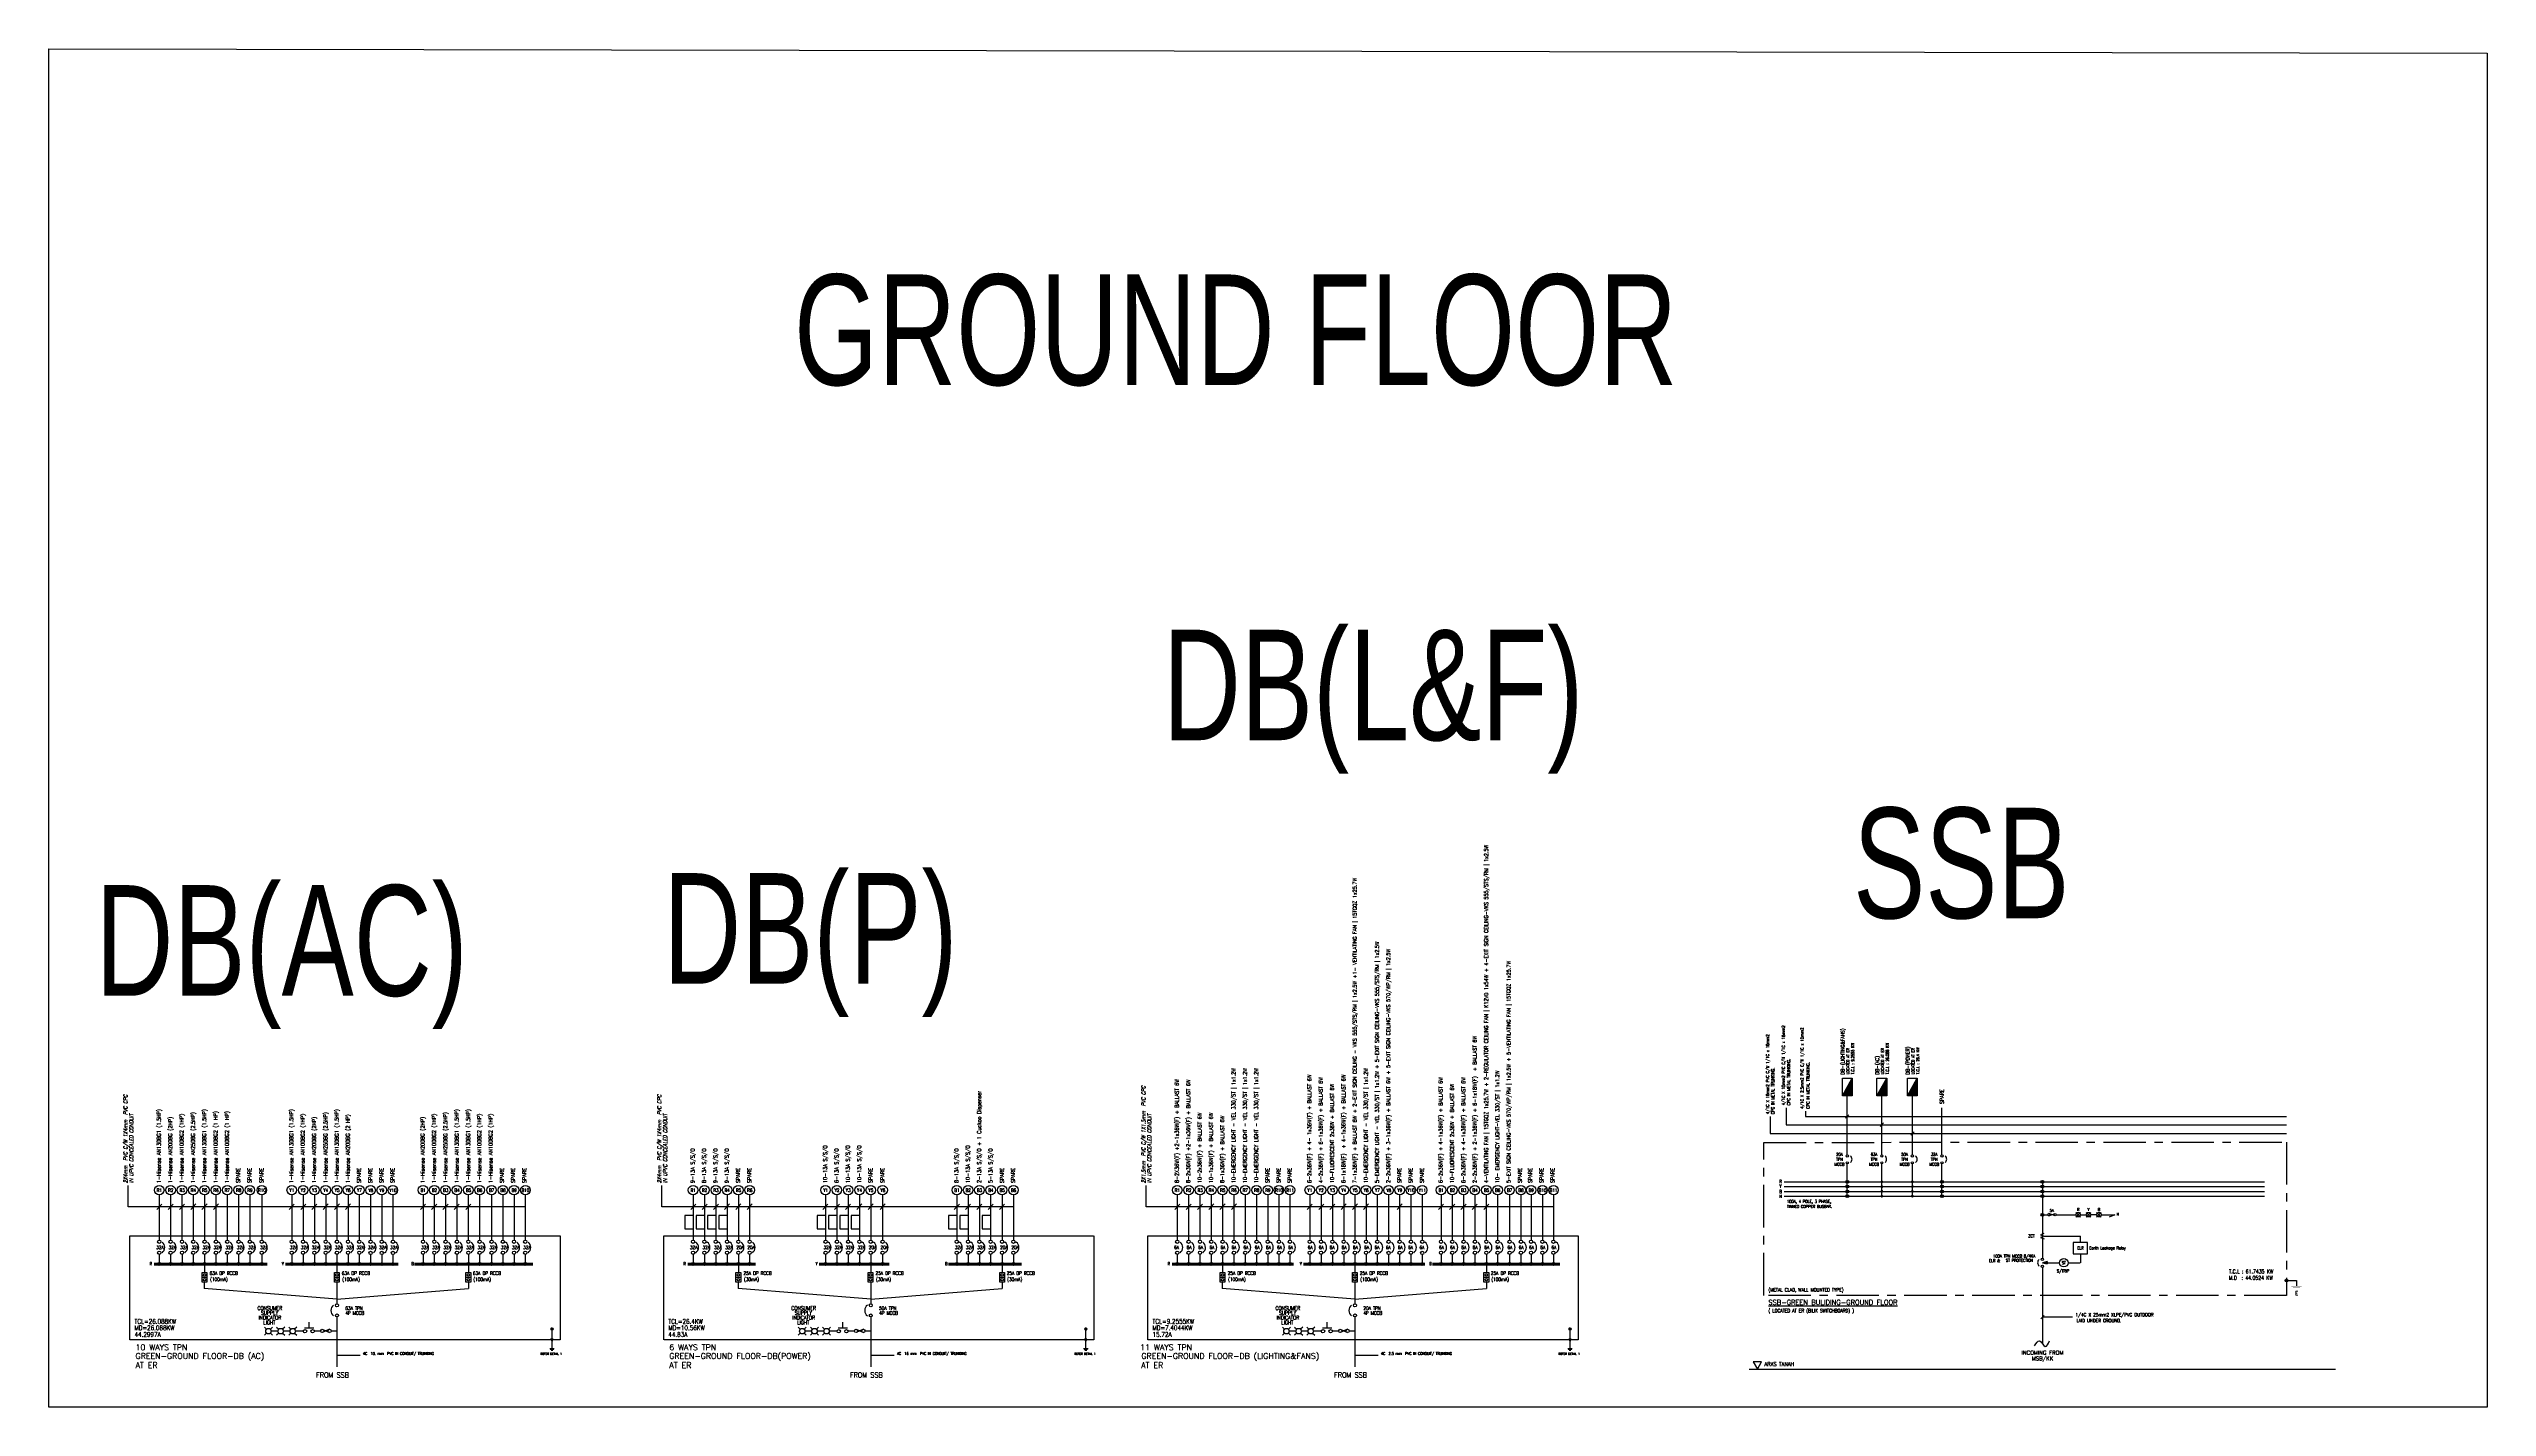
# Model space of a CAD drawing. Header units: inches. Extents: x 11139 to 944748, y -2121 to 162173.
# Drawn here: x 11139 to 298259, y -2121 to 157891 of the extents above; entities that cross this region are included whole.
import ezdxf
from ezdxf.enums import TextEntityAlignment as Align

# ---------------------------------------------------------------- set-up
doc = ezdxf.new("R2010")
doc.units = ezdxf.units.IN
doc.header["$MEASUREMENT"] = 0
for name, pattern in [('CENTERX2', [4, 2.5, -0.5, 0.5, -0.5]), ('DASHED', [19.05, 12.7, -6.35]), ('HIDDEN', [0.375, 0.25, -0.125])]:
    doc.linetypes.add(name, pattern=pattern)
for name, color, linetype in [('$_KOD', 7, 'Continuous'), ('BANGUNAN', 4, 'Continuous'), ('E-DB', 1, 'Continuous'), ('E-SCHEM', 7, 'Continuous'), ('L4', 5, 'Continuous'), ('LAMPU', 7, 'Continuous'), ('LYT', 7, 'Continuous'), ('SCHEM', 7, 'Continuous'), ('TEL', 3, 'Continuous')]:
    doc.layers.add(name, color=color, linetype=linetype)
doc.layers.add('TEXT', color=8, linetype='Continuous', lineweight=20)
doc.styles.add('230', font='ROMANS.SHX', dxfattribs={"height": 230})
doc.styles.add('300', font='ROMANS', dxfattribs={"width": 0.75, "height": 300})
doc.styles.add('400', font='ROMANS.shx', dxfattribs={"width": 0.8, "height": 4})
doc.styles.add('ITALICC', font='ITALICC.SHX', dxfattribs={"width": 0.7})
doc.styles.add('ROMANC', font='ROMANC', dxfattribs={"width": 0.8, "height": 250})
doc.styles.add('ROMAND', font='ROMAND', dxfattribs={"width": 0.75, "height": 600})
doc.styles.add('ROMANS', font='romans.shx', dxfattribs={"width": 0.5, "height": 400})
doc.styles.add('SANSSERIF', font='SAS_____.pfb', dxfattribs={"width": 0.7, "height": 700})

# ---------------------------------------------------------------- blocks, each defined once
blk = doc.blocks.new('E-DB')
at = {"layer": 'E-DB'}
for p, q in [((-440, 480), (440, 480)), ((-440, 480), (440, 0)), ((-440, 0), (-440, 480)), ((440, 0), (-440, 0)), ((440, 480), (440, 0))]:
    blk.add_line(p, q, dxfattribs=at)
at = {"layer": 'E-DB', "color": 7}
blk.add_solid([(-440, 0), (-440, 480), (440, 0)], dxfattribs=at)

msp = doc.modelspace()

# ---------------------------------------------------------------- hatches: boundary and pattern name
at = {"layer": 'E-SCHEM'}
for points in [[(222734, 24433, 1.0000001), (223071, 24433, 1.0000001)], [(222734, 23869, 1.0000001), (223071, 23869, 1.0000001)], [(222734, 23304, 1.0000001), (223071, 23304, 1.0000001)], [(226808, 24433, 1.0000001), (227145, 24433, 1.0000001)], [(226808, 23869, 1.0000001), (227145, 23869, 1.0000001)], [(226808, 23304, 1.0000001), (227145, 23304, 1.0000001)], [(230402, 24433, 1.0000001), (230738, 24433, 1.0000001)], [(230402, 23869, 1.0000001), (230738, 23869, 1.0000001)], [(230402, 23304, 1.0000001), (230738, 23304, 1.0000001)], [(233886, 24433, 1.0000001), (234223, 24433, 1.0000001)], [(233886, 23869, 1.0000001), (234223, 23869, 1.0000001)], [(233886, 23304, 1.0000001), (234223, 23304, 1.0000001)], [(245710, 24433, 1.0000001), (246046, 24433, 1.0000001)], [(245710, 23869, 1.0000001), (246046, 23869, 1.0000001)], [(245710, 23304, 1.0000001), (246046, 23304, 1.0000001)], [(222734, 22740, 1.0000001), (223071, 22740, 1.0000001)], [(226808, 22740, 1.0000001), (227145, 22740, 1.0000001)], [(230402, 22740, 1.0000001), (230738, 22740, 1.0000001)], [(233886, 22740, 1.0000001), (234223, 22740, 1.0000001)], [(245710, 22740, 1.0000001), (246046, 22740, 1.0000001)], [(245710, 20558, 1.0000001), (246046, 20558, 1.0000001)], [(274451, 12823, 1.0000001), (274788, 12823, 1.0000001)]]:
    msp.add_hatch(color=1, dxfattribs=at).paths.add_polyline_path(points)
at = {"layer": 'SCHEM', "linetype": 'Continuous'}
msp.add_hatch(color=256, dxfattribs=at).paths.add_polyline_path([(246446, 15047), (245878, 14899), (246446, 14752)])

# ---------------------------------------------------------------- linework, layer by layer
at = {"layer": '$_KOD', "color": 3, "linetype": 'Continuous'}
for p, q in [((20477, 21501, 0), (20477, 23992, 0)), ((83328, 21501, 0), (83328, 23992, 0)), ((140342, 21501, 0), (140342, 23992, 0)), ((67249, 21501, 0), (20477, 21501, 0)), ((24465, 21815, 0), (23872, 21173, 0)), ((25800, 21815, 0), (25206, 21173, 0)), ((27134, 21815, 0), (26541, 21173, 0)), ((28443, 21824, 0), (27850, 21182, 0)), ((29772, 21824, 0), (29179, 21182, 0)), ((31111, 21824, 0), (30518, 21182, 0)), ((40039, 21815, 0), (39446, 21173, 0)), ((41398, 21815, 0), (40805, 21173, 0)), ((42708, 21815, 0), (42115, 21173, 0)), ((44032, 21820, 0), (43439, 21178, 0)), ((45361, 21820, 0), (44768, 21178, 0)), ((46662, 21819, 0), (46069, 21177, 0)), ((55507, 21815, 0), (54914, 21173, 0)), ((56817, 21815, 0), (56224, 21173, 0)), ((58152, 21815, 0), (57558, 21173, 0)), ((59481, 21816, 0), (58887, 21174, 0)), ((60829, 21816, 0), (60236, 21174, 0)), ((124721, 21501, 0), (83328, 21501, 0)), ((87316, 21815, 0), (86723, 21173, 0)), ((88650, 21815, 0), (88057, 21173, 0)), ((89985, 21815, 0), (89392, 21173, 0)), ((91294, 21824, 0), (90701, 21182, 0)), ((92623, 21824, 0), (92030, 21182, 0)), ((93962, 21824, 0), (93369, 21182, 0)), ((102890, 21815, 0), (102296, 21173, 0)), ((104249, 21815, 0), (103656, 21173, 0)), ((105559, 21815, 0), (104966, 21173, 0)), ((106883, 21820, 0), (106290, 21178, 0)), ((108212, 21820, 0), (107619, 21178, 0)), ((109611, 21820, 0), (109017, 21178, 0)), ((118358, 21815, 0), (117764, 21173, 0)), ((119668, 21815, 0), (119074, 21173, 0)), ((121002, 21815, 0), (120409, 21173, 0)), ((122331, 21816, 0), (121738, 21174, 0)), ((123680, 21816, 0), (123087, 21174, 0)), ((188310, 21501, 0), (140342, 21501, 0)), ((144330, 21815, 0), (143737, 21173, 0)), ((145665, 21815, 0), (145072, 21173, 0)), ((146999, 21815, 0), (146406, 21173, 0)), ((148308, 21824, 0), (147715, 21182, 0)), ((149637, 21824, 0), (149044, 21182, 0)), ((150976, 21824, 0), (150383, 21182, 0)), ((159904, 21815, 0), (159311, 21173, 0)), ((161263, 21815, 0), (160670, 21173, 0)), ((162573, 21815, 0), (161980, 21173, 0)), ((163897, 21820, 0), (163304, 21178, 0)), ((165227, 21820, 0), (164633, 21178, 0)), ((166527, 21819, 0), (165934, 21177, 0)), ((170485, 21819, 0), (169892, 21177, 0)), ((175372, 21815, 0), (174779, 21173, 0)), ((176682, 21815, 0), (176089, 21173, 0)), ((178017, 21815, 0), (177423, 21173, 0)), ((179346, 21816, 0), (178753, 21174, 0)), ((180694, 21816, 0), (180101, 21174, 0))]:
    msp.add_line(p, q, dxfattribs=at)
for p, q in [((87000, 20477, 0), (86015, 20477, 0)), ((86015, 20477, 0), (86015, 18899, 0)), ((88339, 20477, 0), (87354, 20477, 0)), ((87354, 20477, 0), (87354, 18899, 0)), ((89677, 20477, 0), (88693, 20477, 0)), ((88693, 20477, 0), (88693, 18899, 0)), ((91006, 20477, 0), (90022, 20477, 0)), ((90022, 20477, 0), (90022, 18899, 0)), ((102598, 20477, 0), (101614, 20477, 0)), ((101614, 20477, 0), (101614, 18899, 0)), ((103937, 20477, 0), (102953, 20477, 0)), ((102953, 20477, 0), (102953, 18899, 0)), ((105266, 20477, 0), (104282, 20477, 0)), ((104282, 20477, 0), (104282, 18899, 0)), ((106595, 20477, 0), (105611, 20477, 0)), ((105611, 20477, 0), (105611, 18899, 0)), ((118056, 20477, 0), (117072, 20477, 0)), ((117072, 20477, 0), (117072, 18899, 0)), ((119386, 20477, 0), (118401, 20477, 0)), ((118401, 20477, 0), (118401, 18899, 0)), ((122044, 20477, 0), (121059, 20477, 0)), ((121059, 20477, 0), (121059, 18899, 0)), ((86015, 18899, 0), (87000, 18899, 0)), ((87354, 18899, 0), (88339, 18899, 0)), ((88693, 18899, 0), (89677, 18899, 0)), ((90022, 18899, 0), (91006, 18899, 0)), ((101614, 18899, 0), (102598, 18899, 0)), ((102953, 18899, 0), (103937, 18899, 0)), ((104282, 18899, 0), (105266, 18899, 0)), ((105611, 18899, 0), (106595, 18899, 0)), ((117072, 18899, 0), (118056, 18899, 0)), ((118401, 18899, 0), (119386, 18899, 0)), ((121059, 18899, 0), (122044, 18899, 0)), ((36531, 7318, 0), (36782, 7067, 0)), ((36782, 6613, 0), (36531, 6362, 0)), ((37487, 7318, 0), (37236, 7067, 0)), ((37236, 6613, 0), (37487, 6362, 0)), ((38130, 6840, 0), (37330, 6840, 0)), ((37972, 7318, 0), (38224, 7067, 0)), ((38224, 6613, 0), (37972, 6362, 0)), ((38929, 7318, 0), (38677, 7067, 0)), ((38677, 6613, 0), (38929, 6362, 0)), ((39545, 6840, 0), (38771, 6840, 0)), ((39387, 7318, 0), (39639, 7067, 0)), ((39639, 6613, 0), (39387, 6362, 0)), ((40344, 7318, 0), (40092, 7067, 0)), ((40092, 6613, 0), (40344, 6362, 0)), ((41104, 6840, 0), (40186, 6840, 0)), ((44207, 7063, 0), (43337, 6676, 0)), ((43337, 7063, 0), (44207, 6676, 0)), ((44378, 6869, 0), (45074, 6869, 0)), ((99381, 7318, 0), (99633, 7067, 0)), ((99633, 6613, 0), (99381, 6362, 0)), ((100338, 7318, 0), (100086, 7067, 0)), ((100086, 6613, 0), (100338, 6362, 0)), ((100981, 6840, 0), (100180, 6840, 0)), ((100823, 7318, 0), (101075, 7067, 0)), ((101075, 6613, 0), (100823, 6362, 0)), ((101780, 7318, 0), (101528, 7067, 0)), ((101528, 6613, 0), (101780, 6362, 0)), ((102395, 6840, 0), (101622, 6840, 0)), ((102238, 7318, 0), (102489, 7067, 0)), ((102489, 6613, 0), (102238, 6362, 0)), ((103194, 7318, 0), (102943, 7067, 0)), ((102943, 6613, 0), (103194, 6362, 0)), ((103955, 6840, 0), (103037, 6840, 0)), ((107057, 7063, 0), (106188, 6676, 0)), ((106188, 7063, 0), (107057, 6676, 0)), ((107229, 6869, 0), (107925, 6869, 0)), ((156396, 7318, 0), (156647, 7067, 0)), ((156647, 6613, 0), (156396, 6362, 0)), ((157352, 7318, 0), (157101, 7067, 0)), ((157101, 6613, 0), (157352, 6362, 0)), ((157995, 6840, 0), (157195, 6840, 0)), ((157838, 7318, 0), (158089, 7067, 0)), ((158089, 6613, 0), (157838, 6362, 0)), ((158794, 7318, 0), (158542, 7067, 0)), ((158542, 6613, 0), (158794, 6362, 0)), ((159410, 6840, 0), (158636, 6840, 0)), ((159252, 7318, 0), (159504, 7067, 0)), ((159504, 6613, 0), (159252, 6362, 0)), ((160209, 7318, 0), (159957, 7067, 0)), ((159957, 6613, 0), (160209, 6362, 0)), ((160969, 6840, 0), (160051, 6840, 0)), ((164072, 7063, 0), (163202, 6676, 0)), ((163202, 7063, 0), (164072, 6676, 0)), ((164244, 6869, 0), (164939, 6869, 0))]:
    msp.add_line(p, q)
at = {"color": 0}
for p, q in [((23999, 14823, 0), (23999, 14681, 0)), ((24033, 14870, 0), (24033, 14634, 0)), ((24067, 14895, 0), (24067, 14608, 0)), ((24100, 14910, 0), (24100, 14594, 0)), ((24134, 14917, 0), (24134, 14587, 0)), ((24167, 14917, 0), (24167, 14587, 0)), ((24201, 14909, 0), (24201, 14594, 0)), ((24234, 14894, 0), (24234, 14610, 0)), ((24268, 14868, 0), (24268, 14636, 0)), ((24301, 14818, 0), (24301, 14686, 0)), ((25338, 14823, 0), (25338, 14681, 0)), ((25372, 14870, 0), (25372, 14634, 0)), ((25405, 14895, 0), (25405, 14608, 0)), ((25439, 14910, 0), (25439, 14594, 0)), ((25472, 14917, 0), (25472, 14587, 0)), ((25506, 14917, 0), (25506, 14587, 0)), ((25539, 14909, 0), (25539, 14594, 0)), ((25573, 14894, 0), (25573, 14610, 0)), ((25606, 14868, 0), (25606, 14636, 0)), ((25640, 14818, 0), (25640, 14686, 0)), ((26677, 14823, 0), (26677, 14681, 0)), ((26710, 14870, 0), (26710, 14634, 0)), ((26744, 14895, 0), (26744, 14608, 0)), ((26777, 14910, 0), (26777, 14594, 0)), ((26811, 14917, 0), (26811, 14587, 0)), ((26845, 14917, 0), (26845, 14587, 0)), ((26878, 14909, 0), (26878, 14594, 0)), ((26912, 14894, 0), (26912, 14610, 0)), ((26945, 14868, 0), (26945, 14636, 0)), ((26979, 14818, 0), (26979, 14686, 0)), ((28006, 14823, 0), (28006, 14681, 0)), ((28040, 14870, 0), (28040, 14634, 0)), ((28073, 14895, 0), (28073, 14608, 0)), ((28107, 14910, 0), (28107, 14594, 0)), ((28140, 14917, 0), (28140, 14587, 0)), ((28174, 14917, 0), (28174, 14587, 0)), ((28207, 14909, 0), (28207, 14594, 0)), ((28241, 14894, 0), (28241, 14610, 0)), ((28274, 14868, 0), (28274, 14636, 0)), ((28308, 14818, 0), (28308, 14686, 0)), ((29402, 14895, 0), (29402, 14608, 0)), ((29436, 14910, 0), (29436, 14594, 0)), ((29469, 14917, 0), (29469, 14587, 0)), ((29503, 14917, 0), (29503, 14587, 0)), ((29536, 14909, 0), (29536, 14594, 0)), ((29570, 14894, 0), (29570, 14610, 0)), ((30664, 14823, 0), (30664, 14681, 0)), ((30698, 14870, 0), (30698, 14634, 0)), ((30731, 14895, 0), (30731, 14608, 0)), ((30765, 14910, 0), (30765, 14594, 0)), ((30798, 14917, 0), (30798, 14587, 0)), ((30832, 14917, 0), (30832, 14587, 0)), ((30865, 14909, 0), (30865, 14594, 0)), ((30899, 14894, 0), (30899, 14610, 0)), ((30933, 14868, 0), (30933, 14636, 0)), ((30966, 14818, 0), (30966, 14686, 0)), ((32070, 14895, 0), (32070, 14608, 0)), ((32104, 14910, 0), (32104, 14594, 0)), ((32137, 14917, 0), (32137, 14587, 0)), ((32171, 14917, 0), (32171, 14587, 0)), ((32204, 14909, 0), (32204, 14594, 0)), ((32238, 14894, 0), (32238, 14610, 0)), ((33399, 14895, 0), (33399, 14608, 0)), ((33433, 14910, 0), (33433, 14594, 0)), ((33466, 14917, 0), (33466, 14587, 0)), ((33500, 14917, 0), (33500, 14587, 0)), ((33533, 14909, 0), (33533, 14594, 0)), ((33567, 14894, 0), (33567, 14610, 0)), ((34730, 14895, 0), (34730, 14608, 0)), ((34764, 14910, 0), (34764, 14594, 0)), ((34797, 14917, 0), (34797, 14587, 0)), ((34831, 14917, 0), (34831, 14587, 0)), ((34864, 14909, 0), (34864, 14594, 0)), ((34898, 14894, 0), (34898, 14610, 0)), ((36140, 14895, 0), (36140, 14608, 0)), ((36174, 14910, 0), (36174, 14594, 0)), ((36207, 14917, 0), (36207, 14587, 0)), ((36241, 14917, 0), (36241, 14587, 0)), ((36274, 14909, 0), (36274, 14594, 0)), ((36308, 14894, 0), (36308, 14610, 0)), ((39598, 14823, 0), (39598, 14681, 0)), ((39632, 14870, 0), (39632, 14634, 0)), ((39665, 14895, 0), (39665, 14608, 0)), ((39699, 14910, 0), (39699, 14594, 0)), ((39732, 14917, 0), (39732, 14587, 0)), ((39766, 14917, 0), (39766, 14587, 0)), ((39799, 14909, 0), (39799, 14594, 0)), ((39833, 14894, 0), (39833, 14610, 0)), ((39866, 14868, 0), (39866, 14636, 0)), ((39900, 14818, 0), (39900, 14686, 0)), ((40937, 14823, 0), (40937, 14681, 0)), ((40970, 14870, 0), (40970, 14634, 0)), ((41004, 14895, 0), (41004, 14608, 0)), ((41037, 14910, 0), (41037, 14594, 0)), ((41071, 14917, 0), (41071, 14587, 0)), ((41104, 14917, 0), (41104, 14587, 0)), ((41138, 14909, 0), (41138, 14594, 0)), ((41171, 14894, 0), (41171, 14610, 0)), ((41205, 14868, 0), (41205, 14636, 0)), ((41239, 14818, 0), (41239, 14686, 0)), ((42266, 14823, 0), (42266, 14681, 0)), ((42300, 14870, 0), (42300, 14634, 0)), ((42333, 14895, 0), (42333, 14608, 0)), ((42367, 14910, 0), (42367, 14594, 0)), ((42400, 14917, 0), (42400, 14587, 0)), ((42434, 14917, 0), (42434, 14587, 0)), ((42467, 14909, 0), (42467, 14594, 0)), ((42501, 14894, 0), (42501, 14610, 0)), ((42532, 14863, 0), (42532, 14632, 0)), ((42565, 14813, 0), (42565, 14681, 0)), ((43633, 14823, 0), (43633, 14681, 0)), ((43666, 14870, 0), (43666, 14634, 0)), ((43696, 14910, 0), (43696, 14594, 0)), ((43700, 14895, 0), (43700, 14608, 0)), ((43729, 14917, 0), (43729, 14587, 0)), ((43763, 14917, 0), (43763, 14587, 0)), ((43796, 14909, 0), (43796, 14594, 0)), ((43830, 14894, 0), (43830, 14610, 0)), ((43863, 14868, 0), (43863, 14636, 0)), ((43897, 14818, 0), (43897, 14686, 0)), ((44924, 14823, 0), (44924, 14681, 0)), ((44924, 14823, 0), (44924, 14681, 0)), ((44958, 14870, 0), (44958, 14634, 0)), ((44958, 14870, 0), (44958, 14634, 0)), ((44991, 14895, 0), (44991, 14608, 0)), ((44991, 14895, 0), (44991, 14608, 0)), ((45025, 14910, 0), (45025, 14594, 0)), ((45025, 14910, 0), (45025, 14594, 0)), ((45058, 14917, 0), (45058, 14587, 0)), ((45058, 14917, 0), (45058, 14587, 0)), ((45092, 14917, 0), (45092, 14587, 0)), ((45092, 14917, 0), (45092, 14587, 0)), ((45125, 14909, 0), (45125, 14594, 0)), ((45125, 14909, 0), (45125, 14594, 0)), ((45159, 14894, 0), (45159, 14610, 0)), ((45159, 14894, 0), (45159, 14610, 0)), ((45192, 14868, 0), (45192, 14636, 0)), ((45192, 14868, 0), (45192, 14636, 0)), ((45226, 14818, 0), (45226, 14686, 0)), ((45226, 14818, 0), (45226, 14686, 0)), ((46225, 14823, 0), (46225, 14681, 0)), ((46258, 14870, 0), (46258, 14634, 0)), ((46292, 14895, 0), (46292, 14608, 0)), ((46325, 14910, 0), (46325, 14594, 0)), ((46359, 14917, 0), (46359, 14587, 0)), ((46392, 14917, 0), (46392, 14587, 0)), ((46426, 14909, 0), (46426, 14594, 0)), ((46459, 14894, 0), (46459, 14610, 0)), ((46493, 14868, 0), (46493, 14636, 0)), ((46526, 14818, 0), (46526, 14686, 0)), ((47621, 14895, 0), (47621, 14608, 0)), ((47654, 14910, 0), (47654, 14594, 0)), ((47688, 14917, 0), (47688, 14587, 0)), ((47722, 14917, 0), (47722, 14587, 0)), ((47755, 14909, 0), (47755, 14594, 0)), ((47789, 14894, 0), (47789, 14610, 0)), ((48950, 14891, 0), (48950, 14604, 0)), ((48984, 14906, 0), (48984, 14589, 0)), ((49017, 14912, 0), (49017, 14583, 0)), ((49051, 14912, 0), (49051, 14583, 0)), ((49084, 14905, 0), (49084, 14590, 0)), ((49118, 14890, 0), (49118, 14605, 0)), ((50265, 14891, 0), (50265, 14604, 0)), ((50299, 14906, 0), (50299, 14589, 0)), ((50332, 14912, 0), (50332, 14583, 0)), ((50366, 14912, 0), (50366, 14583, 0)), ((50399, 14905, 0), (50399, 14590, 0)), ((50433, 14890, 0), (50433, 14605, 0)), ((51571, 14891, 0), (51571, 14604, 0)), ((51604, 14906, 0), (51604, 14589, 0)), ((51638, 14912, 0), (51638, 14583, 0)), ((51671, 14912, 0), (51671, 14583, 0)), ((51705, 14905, 0), (51705, 14590, 0)), ((51738, 14890, 0), (51738, 14605, 0)), ((55056, 14823, 0), (55056, 14681, 0)), ((55090, 14870, 0), (55090, 14634, 0)), ((55123, 14895, 0), (55123, 14608, 0)), ((55157, 14910, 0), (55157, 14594, 0)), ((55190, 14917, 0), (55190, 14587, 0)), ((55224, 14917, 0), (55224, 14587, 0)), ((55257, 14909, 0), (55257, 14594, 0)), ((55291, 14894, 0), (55291, 14610, 0)), ((55324, 14868, 0), (55324, 14636, 0)), ((55358, 14818, 0), (55358, 14686, 0)), ((56385, 14823, 0), (56385, 14681, 0)), ((56419, 14870, 0), (56419, 14634, 0)), ((56452, 14895, 0), (56452, 14608, 0)), ((56486, 14910, 0), (56486, 14594, 0)), ((56519, 14917, 0), (56519, 14587, 0)), ((56553, 14917, 0), (56553, 14587, 0)), ((56586, 14909, 0), (56586, 14594, 0)), ((56620, 14894, 0), (56620, 14610, 0)), ((56653, 14868, 0), (56653, 14636, 0)), ((56687, 14818, 0), (56687, 14686, 0)), ((57714, 14823, 0), (57714, 14681, 0)), ((57748, 14870, 0), (57748, 14634, 0)), ((57781, 14895, 0), (57781, 14608, 0)), ((57815, 14910, 0), (57815, 14594, 0)), ((57848, 14917, 0), (57848, 14587, 0)), ((57882, 14917, 0), (57882, 14587, 0)), ((57915, 14909, 0), (57915, 14594, 0)), ((57949, 14894, 0), (57949, 14610, 0)), ((57983, 14868, 0), (57983, 14636, 0)), ((58016, 14818, 0), (58016, 14686, 0)), ((59044, 14823, 0), (59044, 14681, 0)), ((59077, 14870, 0), (59077, 14634, 0)), ((59111, 14895, 0), (59111, 14608, 0)), ((59144, 14910, 0), (59144, 14594, 0)), ((59178, 14917, 0), (59178, 14587, 0)), ((59211, 14917, 0), (59211, 14587, 0)), ((59245, 14909, 0), (59245, 14594, 0)), ((59278, 14894, 0), (59278, 14610, 0)), ((59312, 14868, 0), (59312, 14636, 0)), ((59345, 14818, 0), (59345, 14686, 0)), ((60392, 14823, 0), (60392, 14681, 0)), ((60393, 14823, 0), (60393, 14681, 0)), ((60425, 14870, 0), (60425, 14634, 0)), ((60427, 14870, 0), (60427, 14634, 0)), ((60459, 14895, 0), (60459, 14608, 0)), ((60460, 14895, 0), (60460, 14608, 0)), ((60492, 14910, 0), (60492, 14594, 0)), ((60494, 14910, 0), (60494, 14594, 0)), ((60526, 14917, 0), (60526, 14587, 0)), ((60527, 14917, 0), (60527, 14587, 0)), ((60559, 14917, 0), (60559, 14587, 0)), ((60561, 14917, 0), (60561, 14587, 0)), ((60593, 14909, 0), (60593, 14594, 0)), ((60594, 14909, 0), (60594, 14594, 0)), ((60626, 14894, 0), (60626, 14610, 0)), ((60628, 14894, 0), (60628, 14610, 0)), ((60660, 14868, 0), (60660, 14636, 0)), ((60661, 14868, 0), (60661, 14636, 0)), ((60693, 14818, 0), (60693, 14686, 0)), ((60695, 14818, 0), (60695, 14686, 0)), ((61721, 14823, 0), (61721, 14681, 0)), ((61754, 14870, 0), (61754, 14634, 0)), ((61788, 14895, 0), (61788, 14608, 0)), ((61822, 14910, 0), (61822, 14594, 0)), ((61855, 14917, 0), (61855, 14587, 0)), ((61889, 14917, 0), (61889, 14587, 0)), ((61922, 14909, 0), (61922, 14594, 0)), ((61956, 14894, 0), (61956, 14610, 0)), ((61989, 14868, 0), (61989, 14636, 0)), ((62023, 14818, 0), (62023, 14686, 0)), ((63159, 14870, 0), (63159, 14634, 0)), ((63193, 14895, 0), (63193, 14608, 0)), ((63226, 14910, 0), (63226, 14594, 0)), ((63260, 14917, 0), (63260, 14587, 0)), ((63293, 14917, 0), (63293, 14587, 0)), ((63327, 14909, 0), (63327, 14594, 0)), ((63360, 14894, 0), (63360, 14610, 0)), ((63394, 14868, 0), (63394, 14636, 0)), ((64488, 14870, 0), (64488, 14634, 0)), ((64522, 14895, 0), (64522, 14608, 0)), ((64555, 14910, 0), (64555, 14594, 0)), ((64589, 14917, 0), (64589, 14587, 0)), ((64623, 14917, 0), (64623, 14587, 0)), ((64656, 14909, 0), (64656, 14594, 0)), ((64690, 14894, 0), (64690, 14610, 0)), ((64723, 14868, 0), (64723, 14636, 0)), ((65804, 14870, 0), (65804, 14634, 0)), ((65838, 14895, 0), (65838, 14608, 0)), ((65871, 14910, 0), (65871, 14594, 0)), ((65905, 14917, 0), (65905, 14587, 0)), ((65938, 14917, 0), (65938, 14587, 0)), ((65972, 14909, 0), (65972, 14594, 0)), ((66005, 14894, 0), (66005, 14610, 0)), ((66039, 14868, 0), (66039, 14636, 0)), ((67133, 14870, 0), (67133, 14634, 0)), ((67167, 14895, 0), (67167, 14608, 0)), ((67200, 14910, 0), (67200, 14594, 0)), ((67234, 14917, 0), (67234, 14587, 0)), ((67267, 14917, 0), (67267, 14587, 0)), ((67301, 14909, 0), (67301, 14594, 0)), ((67334, 14894, 0), (67334, 14610, 0)), ((67368, 14868, 0), (67368, 14636, 0)), ((86850, 14823, 0), (86850, 14681, 0)), ((86884, 14870, 0), (86884, 14634, 0)), ((86917, 14895, 0), (86917, 14608, 0)), ((86951, 14910, 0), (86951, 14594, 0)), ((86984, 14917, 0), (86984, 14587, 0)), ((87018, 14917, 0), (87018, 14587, 0)), ((87051, 14909, 0), (87051, 14594, 0)), ((87085, 14894, 0), (87085, 14610, 0)), ((87118, 14868, 0), (87118, 14636, 0)), ((87152, 14818, 0), (87152, 14686, 0)), ((88189, 14823, 0), (88189, 14681, 0)), ((88223, 14870, 0), (88223, 14634, 0)), ((88256, 14895, 0), (88256, 14608, 0)), ((88290, 14910, 0), (88290, 14594, 0)), ((88323, 14917, 0), (88323, 14587, 0)), ((88357, 14917, 0), (88357, 14587, 0)), ((88390, 14909, 0), (88390, 14594, 0)), ((88424, 14894, 0), (88424, 14610, 0)), ((88457, 14868, 0), (88457, 14636, 0)), ((88491, 14818, 0), (88491, 14686, 0)), ((89528, 14823, 0), (89528, 14681, 0)), ((89561, 14870, 0), (89561, 14634, 0)), ((89595, 14895, 0), (89595, 14608, 0)), ((89628, 14910, 0), (89628, 14594, 0)), ((89662, 14917, 0), (89662, 14587, 0)), ((89695, 14917, 0), (89695, 14587, 0)), ((89729, 14909, 0), (89729, 14594, 0)), ((89762, 14894, 0), (89762, 14610, 0)), ((89796, 14868, 0), (89796, 14636, 0)), ((89829, 14818, 0), (89829, 14686, 0)), ((90857, 14823, 0), (90857, 14681, 0)), ((90890, 14870, 0), (90890, 14634, 0)), ((90924, 14895, 0), (90924, 14608, 0)), ((90957, 14910, 0), (90957, 14594, 0)), ((90991, 14917, 0), (90991, 14587, 0)), ((91024, 14917, 0), (91024, 14587, 0)), ((91058, 14909, 0), (91058, 14594, 0)), ((91092, 14894, 0), (91092, 14610, 0)), ((91125, 14868, 0), (91125, 14636, 0)), ((91159, 14818, 0), (91159, 14686, 0)), ((92253, 14895, 0), (92253, 14608, 0)), ((92287, 14910, 0), (92287, 14594, 0)), ((92320, 14917, 0), (92320, 14587, 0)), ((92354, 14917, 0), (92354, 14587, 0)), ((92387, 14909, 0), (92387, 14594, 0)), ((92421, 14894, 0), (92421, 14610, 0)), ((93515, 14823, 0), (93515, 14681, 0)), ((93549, 14870, 0), (93549, 14634, 0)), ((93582, 14895, 0), (93582, 14608, 0)), ((93616, 14910, 0), (93616, 14594, 0)), ((93649, 14917, 0), (93649, 14587, 0)), ((93683, 14917, 0), (93683, 14587, 0)), ((93716, 14909, 0), (93716, 14594, 0)), ((93750, 14894, 0), (93750, 14610, 0)), ((93783, 14868, 0), (93783, 14636, 0)), ((93817, 14818, 0), (93817, 14686, 0)), ((102449, 14823, 0), (102449, 14681, 0)), ((102482, 14870, 0), (102482, 14634, 0)), ((102516, 14895, 0), (102516, 14608, 0)), ((102549, 14910, 0), (102549, 14594, 0)), ((102583, 14917, 0), (102583, 14587, 0)), ((102617, 14917, 0), (102617, 14587, 0)), ((102650, 14909, 0), (102650, 14594, 0)), ((102684, 14894, 0), (102684, 14610, 0)), ((102717, 14868, 0), (102717, 14636, 0)), ((102751, 14818, 0), (102751, 14686, 0)), ((103788, 14823, 0), (103788, 14681, 0)), ((103821, 14870, 0), (103821, 14634, 0)), ((103855, 14895, 0), (103855, 14608, 0)), ((103888, 14910, 0), (103888, 14594, 0)), ((103922, 14917, 0), (103922, 14587, 0)), ((103955, 14917, 0), (103955, 14587, 0)), ((103989, 14909, 0), (103989, 14594, 0)), ((104022, 14894, 0), (104022, 14610, 0)), ((104056, 14868, 0), (104056, 14636, 0)), ((104089, 14818, 0), (104089, 14686, 0)), ((105117, 14823, 0), (105117, 14681, 0)), ((105150, 14870, 0), (105150, 14634, 0)), ((105184, 14895, 0), (105184, 14608, 0)), ((105217, 14910, 0), (105217, 14594, 0)), ((105251, 14917, 0), (105251, 14587, 0)), ((105284, 14917, 0), (105284, 14587, 0)), ((105318, 14909, 0), (105318, 14594, 0)), ((105351, 14894, 0), (105351, 14610, 0)), ((105382, 14863, 0), (105382, 14632, 0)), ((105416, 14813, 0), (105416, 14681, 0)), ((106484, 14823, 0), (106484, 14681, 0)), ((106517, 14870, 0), (106517, 14634, 0)), ((106547, 14910, 0), (106547, 14594, 0)), ((106551, 14895, 0), (106551, 14608, 0)), ((106580, 14917, 0), (106580, 14587, 0)), ((106614, 14917, 0), (106614, 14587, 0)), ((106647, 14909, 0), (106647, 14594, 0)), ((106681, 14894, 0), (106681, 14610, 0)), ((106714, 14868, 0), (106714, 14636, 0)), ((106748, 14818, 0), (106748, 14686, 0)), ((107775, 14823, 0), (107775, 14681, 0)), ((107775, 14823, 0), (107775, 14681, 0)), ((107809, 14870, 0), (107809, 14634, 0)), ((107809, 14870, 0), (107809, 14634, 0)), ((107842, 14895, 0), (107842, 14608, 0)), ((107842, 14895, 0), (107842, 14608, 0)), ((107876, 14910, 0), (107876, 14594, 0)), ((107876, 14910, 0), (107876, 14594, 0)), ((107909, 14917, 0), (107909, 14587, 0)), ((107909, 14917, 0), (107909, 14587, 0)), ((107943, 14917, 0), (107943, 14587, 0)), ((107943, 14917, 0), (107943, 14587, 0)), ((107976, 14909, 0), (107976, 14594, 0)), ((107976, 14909, 0), (107976, 14594, 0)), ((108010, 14894, 0), (108010, 14610, 0)), ((108010, 14894, 0), (108010, 14610, 0)), ((108043, 14868, 0), (108043, 14636, 0)), ((108043, 14868, 0), (108043, 14636, 0)), ((108077, 14818, 0), (108077, 14686, 0)), ((108077, 14818, 0), (108077, 14686, 0)), ((109173, 14823, 0), (109173, 14681, 0)), ((109173, 14823, 0), (109173, 14681, 0)), ((109207, 14870, 0), (109207, 14634, 0)), ((109207, 14870, 0), (109207, 14634, 0)), ((109240, 14895, 0), (109240, 14608, 0)), ((109240, 14895, 0), (109240, 14608, 0)), ((109274, 14910, 0), (109274, 14594, 0)), ((109274, 14910, 0), (109274, 14594, 0)), ((109308, 14917, 0), (109308, 14587, 0)), ((109308, 14917, 0), (109308, 14587, 0)), ((109341, 14917, 0), (109341, 14587, 0)), ((109341, 14917, 0), (109341, 14587, 0)), ((109375, 14909, 0), (109375, 14594, 0)), ((109375, 14909, 0), (109375, 14594, 0)), ((109408, 14894, 0), (109408, 14610, 0)), ((109408, 14894, 0), (109408, 14610, 0)), ((109442, 14868, 0), (109442, 14636, 0)), ((109442, 14868, 0), (109442, 14636, 0)), ((109475, 14818, 0), (109475, 14686, 0)), ((109475, 14818, 0), (109475, 14686, 0)), ((117907, 14823, 0), (117907, 14681, 0)), ((117940, 14870, 0), (117940, 14634, 0)), ((117974, 14895, 0), (117974, 14608, 0)), ((118007, 14910, 0), (118007, 14594, 0)), ((118041, 14917, 0), (118041, 14587, 0)), ((118074, 14917, 0), (118074, 14587, 0)), ((118108, 14909, 0), (118108, 14594, 0)), ((118142, 14894, 0), (118142, 14610, 0)), ((118175, 14868, 0), (118175, 14636, 0)), ((118209, 14818, 0), (118209, 14686, 0)), ((119236, 14823, 0), (119236, 14681, 0)), ((119270, 14870, 0), (119270, 14634, 0)), ((119303, 14895, 0), (119303, 14608, 0)), ((119337, 14910, 0), (119337, 14594, 0)), ((119370, 14917, 0), (119370, 14587, 0)), ((119404, 14917, 0), (119404, 14587, 0)), ((119437, 14909, 0), (119437, 14594, 0)), ((119471, 14894, 0), (119471, 14610, 0)), ((119504, 14868, 0), (119504, 14636, 0)), ((119538, 14818, 0), (119538, 14686, 0)), ((120565, 14823, 0), (120565, 14681, 0)), ((120599, 14870, 0), (120599, 14634, 0)), ((120632, 14895, 0), (120632, 14608, 0)), ((120666, 14910, 0), (120666, 14594, 0)), ((120699, 14917, 0), (120699, 14587, 0)), ((120733, 14917, 0), (120733, 14587, 0)), ((120766, 14909, 0), (120766, 14594, 0)), ((120800, 14894, 0), (120800, 14610, 0)), ((120833, 14868, 0), (120833, 14636, 0)), ((120867, 14818, 0), (120867, 14686, 0)), ((121894, 14823, 0), (121894, 14681, 0)), ((121928, 14870, 0), (121928, 14634, 0)), ((121961, 14895, 0), (121961, 14608, 0)), ((121995, 14910, 0), (121995, 14594, 0)), ((122028, 14917, 0), (122028, 14587, 0)), ((122062, 14917, 0), (122062, 14587, 0)), ((122095, 14909, 0), (122095, 14594, 0)), ((122129, 14894, 0), (122129, 14610, 0)), ((122162, 14868, 0), (122162, 14636, 0)), ((122196, 14818, 0), (122196, 14686, 0)), ((123243, 14823, 0), (123243, 14681, 0)), ((123244, 14823, 0), (123244, 14681, 0)), ((123276, 14870, 0), (123276, 14634, 0)), ((123277, 14870, 0), (123277, 14634, 0)), ((123310, 14895, 0), (123310, 14608, 0)), ((123311, 14895, 0), (123311, 14608, 0)), ((123343, 14910, 0), (123343, 14594, 0)), ((123344, 14910, 0), (123344, 14594, 0)), ((123377, 14917, 0), (123377, 14587, 0)), ((123378, 14917, 0), (123378, 14587, 0)), ((123410, 14917, 0), (123410, 14587, 0)), ((123411, 14917, 0), (123411, 14587, 0)), ((123444, 14909, 0), (123444, 14594, 0)), ((123445, 14909, 0), (123445, 14594, 0)), ((123477, 14894, 0), (123477, 14610, 0)), ((123479, 14894, 0), (123479, 14610, 0)), ((123511, 14868, 0), (123511, 14636, 0)), ((123512, 14868, 0), (123512, 14636, 0)), ((123544, 14818, 0), (123544, 14686, 0)), ((123546, 14818, 0), (123546, 14686, 0)), ((124572, 14823, 0), (124572, 14681, 0)), ((124605, 14870, 0), (124605, 14634, 0)), ((124639, 14895, 0), (124639, 14608, 0)), ((124672, 14910, 0), (124672, 14594, 0)), ((124706, 14917, 0), (124706, 14587, 0)), ((124739, 14917, 0), (124739, 14587, 0)), ((124773, 14909, 0), (124773, 14594, 0)), ((124806, 14894, 0), (124806, 14610, 0)), ((124840, 14868, 0), (124840, 14636, 0)), ((124873, 14818, 0), (124873, 14686, 0)), ((143865, 14823, 0), (143865, 14681, 0)), ((143898, 14870, 0), (143898, 14634, 0)), ((143932, 14895, 0), (143932, 14608, 0)), ((143965, 14910, 0), (143965, 14594, 0)), ((143999, 14917, 0), (143999, 14587, 0)), ((144032, 14917, 0), (144032, 14587, 0)), ((144066, 14909, 0), (144066, 14594, 0)), ((144099, 14894, 0), (144099, 14610, 0)), ((144133, 14868, 0), (144133, 14636, 0)), ((144166, 14818, 0), (144166, 14686, 0)), ((145203, 14823, 0), (145203, 14681, 0)), ((145237, 14870, 0), (145237, 14634, 0)), ((145270, 14895, 0), (145270, 14608, 0)), ((145304, 14910, 0), (145304, 14594, 0)), ((145337, 14917, 0), (145337, 14587, 0)), ((145371, 14917, 0), (145371, 14587, 0)), ((145404, 14909, 0), (145404, 14594, 0)), ((145438, 14894, 0), (145438, 14610, 0)), ((145471, 14868, 0), (145471, 14636, 0)), ((145505, 14818, 0), (145505, 14686, 0)), ((146542, 14823, 0), (146542, 14681, 0)), ((146576, 14870, 0), (146576, 14634, 0)), ((146609, 14895, 0), (146609, 14608, 0)), ((146643, 14910, 0), (146643, 14594, 0)), ((146676, 14917, 0), (146676, 14587, 0)), ((146710, 14917, 0), (146710, 14587, 0)), ((146743, 14909, 0), (146743, 14594, 0)), ((146777, 14894, 0), (146777, 14610, 0)), ((146810, 14868, 0), (146810, 14636, 0)), ((146844, 14818, 0), (146844, 14686, 0)), ((147871, 14823, 0), (147871, 14681, 0)), ((147905, 14870, 0), (147905, 14634, 0)), ((147938, 14895, 0), (147938, 14608, 0)), ((147972, 14910, 0), (147972, 14594, 0)), ((148005, 14917, 0), (148005, 14587, 0)), ((148039, 14917, 0), (148039, 14587, 0)), ((148072, 14909, 0), (148072, 14594, 0)), ((148106, 14894, 0), (148106, 14610, 0)), ((148139, 14868, 0), (148139, 14636, 0)), ((148173, 14818, 0), (148173, 14686, 0)), ((149267, 14895, 0), (149267, 14608, 0)), ((149301, 14910, 0), (149301, 14594, 0)), ((149334, 14917, 0), (149334, 14587, 0)), ((149368, 14917, 0), (149368, 14587, 0)), ((149401, 14909, 0), (149401, 14594, 0)), ((149435, 14894, 0), (149435, 14610, 0)), ((150529, 14823, 0), (150529, 14681, 0)), ((150563, 14870, 0), (150563, 14634, 0)), ((150596, 14895, 0), (150596, 14608, 0)), ((150630, 14910, 0), (150630, 14594, 0)), ((150664, 14917, 0), (150664, 14587, 0)), ((150697, 14917, 0), (150697, 14587, 0)), ((150731, 14909, 0), (150731, 14594, 0)), ((150764, 14894, 0), (150764, 14610, 0)), ((150798, 14868, 0), (150798, 14636, 0)), ((150831, 14818, 0), (150831, 14686, 0)), ((151935, 14895, 0), (151935, 14608, 0)), ((151969, 14910, 0), (151969, 14594, 0)), ((152002, 14917, 0), (152002, 14587, 0)), ((152036, 14917, 0), (152036, 14587, 0)), ((152069, 14909, 0), (152069, 14594, 0)), ((152103, 14894, 0), (152103, 14610, 0)), ((153264, 14895, 0), (153264, 14608, 0)), ((153298, 14910, 0), (153298, 14594, 0)), ((153331, 14917, 0), (153331, 14587, 0)), ((153365, 14917, 0), (153365, 14587, 0)), ((153398, 14909, 0), (153398, 14594, 0)), ((153432, 14894, 0), (153432, 14610, 0)), ((154592, 14895, 0), (154592, 14608, 0)), ((154626, 14910, 0), (154626, 14594, 0)), ((154659, 14917, 0), (154659, 14587, 0)), ((154693, 14917, 0), (154693, 14587, 0)), ((154726, 14909, 0), (154726, 14594, 0)), ((154760, 14894, 0), (154760, 14610, 0)), ((155897, 14895, 0), (155897, 14608, 0)), ((155931, 14910, 0), (155931, 14594, 0)), ((155964, 14917, 0), (155964, 14587, 0)), ((155998, 14917, 0), (155998, 14587, 0)), ((156031, 14909, 0), (156031, 14594, 0)), ((156065, 14894, 0), (156065, 14610, 0)), ((157202, 14895, 0), (157202, 14608, 0)), ((157236, 14910, 0), (157236, 14594, 0)), ((157269, 14917, 0), (157269, 14587, 0)), ((157303, 14917, 0), (157303, 14587, 0)), ((157336, 14909, 0), (157336, 14594, 0)), ((157370, 14894, 0), (157370, 14610, 0)), ((159463, 14823, 0), (159463, 14681, 0)), ((159497, 14870, 0), (159497, 14634, 0)), ((159530, 14895, 0), (159530, 14608, 0)), ((159564, 14910, 0), (159564, 14594, 0)), ((159597, 14917, 0), (159597, 14587, 0)), ((159631, 14917, 0), (159631, 14587, 0)), ((159664, 14909, 0), (159664, 14594, 0)), ((159698, 14894, 0), (159698, 14610, 0)), ((159731, 14868, 0), (159731, 14636, 0)), ((159765, 14818, 0), (159765, 14686, 0)), ((160802, 14823, 0), (160802, 14681, 0)), ((160835, 14870, 0), (160835, 14634, 0)), ((160869, 14895, 0), (160869, 14608, 0)), ((160902, 14910, 0), (160902, 14594, 0)), ((160936, 14917, 0), (160936, 14587, 0)), ((160970, 14917, 0), (160970, 14587, 0)), ((161003, 14909, 0), (161003, 14594, 0)), ((161037, 14894, 0), (161037, 14610, 0)), ((161070, 14868, 0), (161070, 14636, 0)), ((161104, 14818, 0), (161104, 14686, 0)), ((162131, 14823, 0), (162131, 14681, 0)), ((162165, 14870, 0), (162165, 14634, 0)), ((162198, 14895, 0), (162198, 14608, 0)), ((162232, 14910, 0), (162232, 14594, 0)), ((162265, 14917, 0), (162265, 14587, 0)), ((162299, 14917, 0), (162299, 14587, 0)), ((162332, 14909, 0), (162332, 14594, 0)), ((162366, 14894, 0), (162366, 14610, 0)), ((162397, 14863, 0), (162397, 14632, 0)), ((162430, 14813, 0), (162430, 14681, 0)), ((163498, 14823, 0), (163498, 14681, 0)), ((163531, 14870, 0), (163531, 14634, 0)), ((163561, 14910, 0), (163561, 14594, 0)), ((163565, 14895, 0), (163565, 14608, 0)), ((163594, 14917, 0), (163594, 14587, 0)), ((163628, 14917, 0), (163628, 14587, 0)), ((163661, 14909, 0), (163661, 14594, 0)), ((163695, 14894, 0), (163695, 14610, 0)), ((163728, 14868, 0), (163728, 14636, 0)), ((163762, 14818, 0), (163762, 14686, 0)), ((164789, 14823, 0), (164789, 14681, 0)), ((164789, 14823, 0), (164789, 14681, 0)), ((164823, 14870, 0), (164823, 14634, 0)), ((164823, 14870, 0), (164823, 14634, 0)), ((164856, 14895, 0), (164856, 14608, 0)), ((164856, 14895, 0), (164856, 14608, 0)), ((164890, 14910, 0), (164890, 14594, 0)), ((164890, 14910, 0), (164890, 14594, 0)), ((164923, 14917, 0), (164923, 14587, 0)), ((164923, 14917, 0), (164923, 14587, 0)), ((164957, 14917, 0), (164957, 14587, 0)), ((164957, 14917, 0), (164957, 14587, 0)), ((164991, 14909, 0), (164991, 14594, 0)), ((164991, 14909, 0), (164991, 14594, 0)), ((165024, 14894, 0), (165024, 14610, 0)), ((165024, 14894, 0), (165024, 14610, 0)), ((165058, 14868, 0), (165058, 14636, 0)), ((165058, 14868, 0), (165058, 14636, 0)), ((165091, 14818, 0), (165091, 14686, 0)), ((165091, 14818, 0), (165091, 14686, 0)), ((166090, 14823, 0), (166090, 14681, 0)), ((166123, 14870, 0), (166123, 14634, 0)), ((166157, 14895, 0), (166157, 14608, 0)), ((166190, 14910, 0), (166190, 14594, 0)), ((166224, 14917, 0), (166224, 14587, 0)), ((166257, 14917, 0), (166257, 14587, 0)), ((166291, 14909, 0), (166291, 14594, 0)), ((166325, 14894, 0), (166325, 14610, 0)), ((166358, 14868, 0), (166358, 14636, 0)), ((166392, 14818, 0), (166392, 14686, 0)), ((167486, 14895, 0), (167486, 14608, 0)), ((167520, 14910, 0), (167520, 14594, 0)), ((167553, 14917, 0), (167553, 14587, 0)), ((167587, 14917, 0), (167587, 14587, 0)), ((167620, 14909, 0), (167620, 14594, 0)), ((167654, 14894, 0), (167654, 14610, 0)), ((168815, 14891, 0), (168815, 14604, 0)), ((168849, 14906, 0), (168849, 14589, 0)), ((168882, 14912, 0), (168882, 14583, 0)), ((168916, 14912, 0), (168916, 14583, 0)), ((168949, 14905, 0), (168949, 14590, 0)), ((168983, 14890, 0), (168983, 14605, 0)), ((170048, 14823, 0), (170048, 14681, 0)), ((170082, 14870, 0), (170082, 14634, 0)), ((170115, 14895, 0), (170115, 14608, 0)), ((170149, 14910, 0), (170149, 14594, 0)), ((170182, 14917, 0), (170182, 14587, 0)), ((170216, 14917, 0), (170216, 14587, 0)), ((170249, 14909, 0), (170249, 14594, 0)), ((170283, 14894, 0), (170283, 14610, 0)), ((170316, 14868, 0), (170316, 14636, 0)), ((170350, 14818, 0), (170350, 14686, 0)), ((171444, 14895, 0), (171444, 14608, 0)), ((171478, 14910, 0), (171478, 14594, 0)), ((171511, 14917, 0), (171511, 14587, 0)), ((171545, 14917, 0), (171545, 14587, 0)), ((171578, 14909, 0), (171578, 14594, 0)), ((171612, 14894, 0), (171612, 14610, 0)), ((172773, 14891, 0), (172773, 14604, 0)), ((172807, 14906, 0), (172807, 14589, 0)), ((172840, 14912, 0), (172840, 14583, 0)), ((172874, 14912, 0), (172874, 14583, 0)), ((172907, 14905, 0), (172907, 14590, 0)), ((172941, 14890, 0), (172941, 14605, 0)), ((174921, 14823, 0), (174921, 14681, 0)), ((174955, 14870, 0), (174955, 14634, 0)), ((174988, 14895, 0), (174988, 14608, 0)), ((175022, 14910, 0), (175022, 14594, 0)), ((175055, 14917, 0), (175055, 14587, 0)), ((175089, 14917, 0), (175089, 14587, 0)), ((175122, 14909, 0), (175122, 14594, 0)), ((175156, 14894, 0), (175156, 14610, 0)), ((175189, 14868, 0), (175189, 14636, 0)), ((175223, 14818, 0), (175223, 14686, 0)), ((176250, 14823, 0), (176250, 14681, 0)), ((176284, 14870, 0), (176284, 14634, 0)), ((176317, 14895, 0), (176317, 14608, 0)), ((176351, 14910, 0), (176351, 14594, 0)), ((176384, 14917, 0), (176384, 14587, 0)), ((176418, 14917, 0), (176418, 14587, 0)), ((176451, 14909, 0), (176451, 14594, 0)), ((176485, 14894, 0), (176485, 14610, 0)), ((176518, 14868, 0), (176518, 14636, 0)), ((176552, 14818, 0), (176552, 14686, 0)), ((177579, 14823, 0), (177579, 14681, 0)), ((177613, 14870, 0), (177613, 14634, 0)), ((177647, 14895, 0), (177647, 14608, 0)), ((177680, 14910, 0), (177680, 14594, 0)), ((177714, 14917, 0), (177714, 14587, 0)), ((177747, 14917, 0), (177747, 14587, 0)), ((177781, 14909, 0), (177781, 14594, 0)), ((177814, 14894, 0), (177814, 14610, 0)), ((177848, 14868, 0), (177848, 14636, 0)), ((177881, 14818, 0), (177881, 14686, 0)), ((178909, 14823, 0), (178909, 14681, 0)), ((178942, 14870, 0), (178942, 14634, 0)), ((178976, 14895, 0), (178976, 14608, 0)), ((179009, 14910, 0), (179009, 14594, 0)), ((179043, 14917, 0), (179043, 14587, 0)), ((179076, 14917, 0), (179076, 14587, 0)), ((179110, 14909, 0), (179110, 14594, 0)), ((179143, 14894, 0), (179143, 14610, 0)), ((179177, 14868, 0), (179177, 14636, 0)), ((179210, 14818, 0), (179210, 14686, 0)), ((180257, 14823, 0), (180257, 14681, 0)), ((180258, 14823, 0), (180258, 14681, 0)), ((180290, 14870, 0), (180290, 14634, 0)), ((180292, 14870, 0), (180292, 14634, 0)), ((180324, 14895, 0), (180324, 14608, 0)), ((180325, 14895, 0), (180325, 14608, 0)), ((180357, 14910, 0), (180357, 14594, 0)), ((180359, 14910, 0), (180359, 14594, 0)), ((180391, 14917, 0), (180391, 14587, 0)), ((180392, 14917, 0), (180392, 14587, 0)), ((180425, 14917, 0), (180425, 14587, 0)), ((180426, 14917, 0), (180426, 14587, 0)), ((180458, 14909, 0), (180458, 14594, 0)), ((180459, 14909, 0), (180459, 14594, 0)), ((180492, 14894, 0), (180492, 14610, 0)), ((180493, 14894, 0), (180493, 14610, 0)), ((180525, 14868, 0), (180525, 14636, 0)), ((180526, 14868, 0), (180526, 14636, 0)), ((180559, 14818, 0), (180559, 14686, 0)), ((180560, 14818, 0), (180560, 14686, 0)), ((181586, 14823, 0), (181586, 14681, 0)), ((181620, 14870, 0), (181620, 14634, 0)), ((181653, 14895, 0), (181653, 14608, 0)), ((181687, 14910, 0), (181687, 14594, 0)), ((181720, 14917, 0), (181720, 14587, 0)), ((181754, 14917, 0), (181754, 14587, 0)), ((181787, 14909, 0), (181787, 14594, 0)), ((181821, 14894, 0), (181821, 14610, 0)), ((181854, 14868, 0), (181854, 14636, 0)), ((181888, 14818, 0), (181888, 14686, 0)), ((183024, 14870, 0), (183024, 14634, 0)), ((183058, 14895, 0), (183058, 14608, 0)), ((183091, 14910, 0), (183091, 14594, 0)), ((183125, 14917, 0), (183125, 14587, 0)), ((183158, 14917, 0), (183158, 14587, 0)), ((183192, 14909, 0), (183192, 14594, 0)), ((183226, 14894, 0), (183226, 14610, 0)), ((183259, 14868, 0), (183259, 14636, 0)), ((184354, 14870, 0), (184354, 14634, 0)), ((184387, 14895, 0), (184387, 14608, 0)), ((184421, 14910, 0), (184421, 14594, 0)), ((184454, 14917, 0), (184454, 14587, 0)), ((184488, 14917, 0), (184488, 14587, 0)), ((184521, 14909, 0), (184521, 14594, 0)), ((184555, 14894, 0), (184555, 14610, 0)), ((184588, 14868, 0), (184588, 14636, 0)), ((185567, 14870, 0), (185567, 14634, 0)), ((185600, 14895, 0), (185600, 14608, 0)), ((185634, 14910, 0), (185634, 14594, 0)), ((185667, 14917, 0), (185667, 14587, 0)), ((185701, 14917, 0), (185701, 14587, 0)), ((185734, 14909, 0), (185734, 14594, 0)), ((185768, 14894, 0), (185768, 14610, 0)), ((185801, 14868, 0), (185801, 14636, 0)), ((186896, 14870, 0), (186896, 14634, 0)), ((186929, 14895, 0), (186929, 14608, 0)), ((186963, 14910, 0), (186963, 14594, 0)), ((186996, 14917, 0), (186996, 14587, 0)), ((187030, 14917, 0), (187030, 14587, 0)), ((187063, 14909, 0), (187063, 14594, 0)), ((187097, 14894, 0), (187097, 14610, 0)), ((187131, 14868, 0), (187131, 14636, 0)), ((188194, 14870, 0), (188194, 14634, 0)), ((188227, 14895, 0), (188227, 14608, 0)), ((188261, 14910, 0), (188261, 14594, 0)), ((188294, 14917, 0), (188294, 14587, 0)), ((188328, 14917, 0), (188328, 14587, 0)), ((188361, 14909, 0), (188361, 14594, 0)), ((188395, 14894, 0), (188395, 14610, 0)), ((188428, 14868, 0), (188428, 14636, 0))]:
    msp.add_line(p, q, dxfattribs=at)
at = {"linetype": 'Continuous'}
for p, q in [((42345, 7186, 0), (41254, 7186, 0)), ((41801, 7176, 0), (41801, 7900, 0)), ((43146, 6840, 0), (42391, 6840, 0)), ((105196, 7186, 0), (104105, 7186, 0)), ((104652, 7176, 0), (104652, 7900, 0)), ((105997, 6840, 0), (105242, 6840, 0)), ((162211, 7186, 0), (161119, 7186, 0)), ((161666, 7176, 0), (161666, 7900, 0)), ((163011, 6840, 0), (162257, 6840, 0))]:
    msp.add_line(p, q, dxfattribs=at)
msp.add_lwpolyline([(11139, 157891), (298259, 157373), (298259, -2121), (11139, -2121)], close=True)
for centre, major_axis, start_param, end_param in [((37009, 6840, 0), (-321, 0), 3.1424559, 9.4256412), ((38451, 6840, 0), (-321, 0), 3.1424559, 9.4256412), ((39865, 6840, 0), (-321, 0), 3.1422575, 9.4254428), ((41308, 6831, 0), (204, 0), -0.0009439, 6.2822414), ((42209, 6831, 0), (204, 0), -0.0009439, 6.2822414), ((43337, 6869, 0), (193, 0), -0.0012949, 6.2818904), ((44207, 6869, 0), (193, 0), -0.0023656, 6.2808197), ((99860, 6840, 0), (-321, 0), 3.1424559, 9.4256412), ((101301, 6840, 0), (-321, 0), 3.1424559, 9.4256412), ((102716, 6840, 0), (-321, 0), 3.1422575, 9.4254428), ((104159, 6831, 0), (204, 0), -0.0009439, 6.2822414), ((105060, 6831, 0), (204, 0), -0.0009439, 6.2822414), ((106188, 6869, 0), (193, 0), -0.0012949, 6.2818904), ((107057, 6869, 0), (193, 0), -0.0023656, 6.2808197), ((156874, 6840, 0), (-321, 0), 3.1424559, 9.4256412), ((158316, 6840, 0), (-321, 0), 3.1424559, 9.4256412), ((159731, 6840, 0), (-321, 0), 3.1422575, 9.4254428), ((161173, 6831, 0), (204, 0), -0.0009439, 6.2822414), ((162075, 6831, 0), (204, 0), -0.0009439, 6.2822414), ((163202, 6869, 0), (193, 0), -0.0012949, 6.2818904), ((164072, 6869, 0), (193, 0), -0.0023656, 6.2808197)]:
    msp.add_ellipse(centre, major_axis=major_axis, ratio=1, start_param=start_param, end_param=end_param)
at = {"layer": 'BANGUNAN', "color": 255, "linetype": 'Continuous'}
for p, q in [((24149, 22893, 0), (24149, 17569, 0)), ((25488, 22893, 0), (25488, 17569, 0)), ((26826, 22893, 0), (26826, 17569, 0)), ((28156, 22893, 0), (28156, 17569, 0)), ((29485, 22893, 0), (29485, 17569, 0)), ((30814, 22893, 0), (30814, 17569, 0)), ((32153, 22893, 0), (32153, 17569, 0)), ((33482, 22893, 0), (33482, 17569, 0)), ((34813, 22893, 0), (34813, 17569, 0)), ((36223, 22893, 0), (36223, 17569, 0)), ((39748, 22893, 0), (39748, 17569, 0)), ((41086, 22893, 0), (41086, 17569, 0)), ((42416, 22893, 0), (42416, 17569, 0)), ((43745, 22893, 0), (43745, 17569, 0)), ((45074, 22893, 0), (45074, 17569, 0)), ((46374, 22893, 0), (46374, 17569, 0)), ((47703, 22893, 0), (47705, 17569, 0)), ((49033, 22888, 0), (49035, 17564, 0)), ((50347, 22888, 0), (50350, 17564, 0)), ((51653, 22888, 0), (51655, 17564, 0)), ((55206, 22893, 0), (55206, 17569, 0)), ((56535, 22893, 0), (56535, 17569, 0)), ((57864, 22893, 0), (57864, 17569, 0)), ((59193, 22893, 0), (59193, 17569, 0)), ((60541, 22893, 0), (60541, 17569, 0)), ((61870, 22893, 0), (61870, 17569, 0)), ((63275, 22893, 0), (63275, 17569, 0)), ((64604, 22893, 0), (64604, 17569, 0)), ((65920, 22893, 0), (65920, 17569, 0)), ((67249, 22893, 0), (67249, 17569, 0)), ((87000, 22893, 0), (87000, 17569, 0)), ((88339, 22893, 0), (88339, 17569, 0)), ((89677, 22893, 0), (89677, 17569, 0)), ((91006, 22893, 0), (91006, 17569, 0)), ((92336, 22893, 0), (92336, 17569, 0)), ((93665, 22893, 0), (93665, 17569, 0)), ((102598, 22893, 0), (102598, 17569, 0)), ((103937, 22893, 0), (103937, 17569, 0)), ((105266, 22893, 0), (105266, 17569, 0)), ((106595, 22893, 0), (106595, 17569, 0)), ((107925, 22893, 0), (107925, 17569, 0)), ((109323, 22893, 0), (109323, 17569, 0)), ((118056, 22893, 0), (118056, 17569, 0)), ((119386, 22893, 0), (119386, 17569, 0)), ((120715, 22893, 0), (120715, 17569, 0)), ((122044, 22893, 0), (122044, 17569, 0)), ((123392, 22893, 0), (123392, 17569, 0)), ((124721, 22893, 0), (124721, 17569, 0)), ((144014, 22893, 0), (144014, 17569, 0)), ((145353, 22893, 0), (145353, 17569, 0)), ((146692, 22893, 0), (146692, 17569, 0)), ((148021, 22893, 0), (148021, 17569, 0)), ((149350, 22893, 0), (149350, 17569, 0)), ((150679, 22893, 0), (150679, 17569, 0)), ((152018, 22893, 0), (152018, 17569, 0)), ((153347, 22893, 0), (153347, 17569, 0)), ((154675, 22893, 0), (154675, 17569, 0)), ((155980, 22893, 0), (155980, 17569, 0)), ((157285, 22893, 0), (157285, 17569, 0)), ((159613, 22893, 0), (159613, 17569, 0)), ((160951, 22893, 0), (160951, 17569, 0)), ((162281, 22893, 0), (162281, 17569, 0)), ((163610, 22893, 0), (163610, 17569, 0)), ((164939, 22893, 0), (164939, 17569, 0)), ((166239, 22893, 0), (166239, 17569, 0)), ((167569, 22893, 0), (167570, 17569, 0)), ((168898, 22888, 0), (168900, 17564, 0)), ((170198, 22893, 0), (170198, 17569, 0)), ((171527, 22893, 0), (171528, 17569, 0)), ((172856, 22888, 0), (172858, 17564, 0)), ((175071, 22893, 0), (175071, 17569, 0)), ((176400, 22893, 0), (176400, 17569, 0)), ((177729, 22893, 0), (177729, 17569, 0)), ((179058, 22893, 0), (179058, 17569, 0)), ((180406, 22893, 0), (180406, 17569, 0)), ((181736, 22893, 0), (181736, 17569, 0)), ((183140, 22893, 0), (183140, 17569, 0)), ((184470, 22893, 0), (184470, 17569, 0)), ((185683, 22893, 0), (185683, 17569, 0)), ((187012, 22893, 0), (187012, 17569, 0)), ((188310, 22893, 0), (188310, 17569, 0)), ((23552, 14846, 0), (36867, 14846, 0)), ((23552, 14752, 0), (36867, 14752, 0)), ((23552, 14658, 0), (36867, 14658, 0)), ((24149, 15875, 0), (24149, 14752, 0)), ((25488, 15875, 0), (25488, 14752, 0)), ((26827, 15875, 0), (26827, 14752, 0)), ((28156, 15875, 0), (28156, 14752, 0)), ((29485, 15875, 0), (29485, 14752, 0)), ((30814, 15875, 0), (30814, 14752, 0)), ((32153, 15875, 0), (32153, 14752, 0)), ((33482, 15875, 0), (33482, 14752, 0)), ((34813, 15875, 0), (34813, 14752, 0)), ((36223, 15875, 0), (36223, 14752, 0)), ((39016, 14846, 0), (52264, 14846, 0)), ((39016, 14752, 0), (52271, 14752, 0)), ((39016, 14658, 0), (52278, 14658, 0)), ((39748, 15875, 0), (39748, 14752, 0)), ((41087, 15875, 0), (41087, 14752, 0)), ((42416, 15875, 0), (42416, 14752, 0)), ((43745, 15875, 0), (43745, 14752, 0)), ((45074, 15875, 0), (45074, 14752, 0)), ((46375, 15875, 0), (46375, 14752, 0)), ((47704, 15875, 0), (47704, 14752, 0)), ((49033, 15871, 0), (49033, 14747, 0)), ((50348, 15871, 0), (50348, 14747, 0)), ((51653, 15871, 0), (51653, 14747, 0)), ((54220, 14846, 0), (68133, 14846, 0)), ((54220, 14752, 0), (68133, 14752, 0)), ((54220, 14658, 0), (68133, 14658, 0)), ((55206, 15875, 0), (55206, 14752, 0)), ((56535, 15875, 0), (56535, 14752, 0)), ((57864, 15875, 0), (57864, 14752, 0)), ((59193, 15875, 0), (59193, 14752, 0)), ((60542, 15875, 0), (60542, 14752, 0)), ((61871, 15875, 0), (61871, 14752, 0)), ((63276, 15875, 0), (63276, 14752, 0)), ((64605, 15875, 0), (64605, 14752, 0)), ((65920, 15875, 0), (65920, 14752, 0)), ((67249, 15875, 0), (67249, 14752, 0)), ((86403, 14846, 0), (94352, 14846, 0)), ((86403, 14752, 0), (94352, 14752, 0)), ((86403, 14658, 0), (94352, 14658, 0)), ((87000, 15875, 0), (87000, 14752, 0)), ((88339, 15875, 0), (88339, 14752, 0)), ((89677, 15875, 0), (89677, 14752, 0)), ((91007, 15875, 0), (91007, 14752, 0)), ((92336, 15875, 0), (92336, 14752, 0)), ((93665, 15875, 0), (93665, 14752, 0)), ((101867, 14846, 0), (110102, 14846, 0)), ((101867, 14752, 0), (110091, 14752, 0)), ((101867, 14658, 0), (110091, 14658, 0)), ((102599, 15875, 0), (102599, 14752, 0)), ((103937, 15875, 0), (103937, 14752, 0)), ((105267, 15875, 0), (105267, 14752, 0)), ((106596, 15875, 0), (106596, 14752, 0)), ((107925, 15875, 0), (107925, 14752, 0)), ((109323, 15875, 0), (109323, 14752, 0)), ((117071, 14846, 0), (125660, 14846, 0)), ((117071, 14752, 0), (125660, 14752, 0)), ((117071, 14658, 0), (125659, 14658, 0)), ((118057, 15875, 0), (118057, 14752, 0)), ((119386, 15875, 0), (119386, 14752, 0)), ((120715, 15875, 0), (120715, 14752, 0)), ((122044, 15875, 0), (122044, 14752, 0)), ((123392, 15875, 0), (123392, 14752, 0)), ((124722, 15875, 0), (124722, 14752, 0)), ((143417, 14846, 0), (157688, 14846, 0)), ((143417, 14752, 0), (157688, 14752, 0)), ((143417, 14658, 0), (157688, 14658, 0)), ((144014, 15875, 0), (144014, 14752, 0)), ((145353, 15875, 0), (145353, 14752, 0)), ((146692, 15875, 0), (146692, 14752, 0)), ((148021, 15875, 0), (148021, 14752, 0)), ((149350, 15875, 0), (149350, 14752, 0)), ((150679, 15875, 0), (150679, 14752, 0)), ((152018, 15875, 0), (152018, 14752, 0)), ((153347, 15875, 0), (153347, 14752, 0)), ((154675, 15875, 0), (154675, 14752, 0)), ((155980, 15875, 0), (155980, 14752, 0)), ((157285, 15875, 0), (157285, 14752, 0)), ((158881, 14846, 0), (173180, 14846, 0)), ((158881, 14752, 0), (173170, 14752, 0)), ((158881, 14658, 0), (173170, 14658, 0)), ((159613, 15875, 0), (159613, 14752, 0)), ((160952, 15875, 0), (160952, 14752, 0)), ((162281, 15875, 0), (162281, 14752, 0)), ((163610, 15875, 0), (163610, 14752, 0)), ((164939, 15875, 0), (164939, 14752, 0)), ((166240, 15875, 0), (166240, 14752, 0)), ((167569, 15875, 0), (167569, 14752, 0)), ((168898, 15871, 0), (168898, 14747, 0)), ((170198, 15875, 0), (170198, 14752, 0)), ((171527, 15875, 0), (171527, 14752, 0)), ((172856, 15871, 0), (172856, 14747, 0)), ((174085, 14846, 0), (189055, 14846, 0)), ((174085, 14752, 0), (189065, 14752, 0)), ((174085, 14658, 0), (189065, 14658, 0)), ((175071, 15875, 0), (175071, 14752, 0)), ((176400, 15875, 0), (176400, 14752, 0)), ((177729, 15875, 0), (177729, 14752, 0)), ((179058, 15875, 0), (179058, 14752, 0)), ((180407, 15875, 0), (180407, 14752, 0)), ((181736, 15875, 0), (181736, 14752, 0)), ((183141, 15875, 0), (183141, 14752, 0)), ((184470, 15875, 0), (184470, 14752, 0)), ((185683, 15875, 0), (185683, 14752, 0)), ((187012, 15875, 0), (187012, 14752, 0)), ((188310, 15875, 0), (188310, 14752, 0)), ((70399, 5627, 0), (70275, 5932, 0)), ((70399, 5627, 0), (70523, 5932, 0)), ((133250, 5627, 0), (133126, 5932, 0)), ((133250, 5627, 0), (133374, 5932, 0)), ((190264, 5627, 0), (190141, 5932, 0)), ((190264, 5627, 0), (190388, 5932, 0))]:
    msp.add_line(p, q, dxfattribs=at)
at = {"layer": 'BANGUNAN', "color": 255}
for p, q in [((29484, 14752, 0), (29484, 13744, 0)), ((45074, 14752, 0), (45074, 13744, 0)), ((60543, 14752, 0), (60543, 13744, 0)), ((92334, 14752, 0), (92334, 13744, 0)), ((107925, 14752, 0), (107925, 13744, 0)), ((123394, 14752, 0), (123394, 13744, 0)), ((149349, 14752, 0), (149349, 13744, 0)), ((164939, 14752, 0), (164939, 13744, 0)), ((180408, 14752, 0), (180408, 13744, 0)), ((29205, 12618, 0), (29205, 13744, 0)), ((29205, 13744, 0), (29767, 13744, 0)), ((29205, 13181, 0), (29767, 13181, 0)), ((29767, 12618, 0), (29205, 12618, 0)), ((29455, 12618, 0), (29455, 11874, 0)), ((45074, 10612, 0), (29455, 11874, 0)), ((29767, 13744, 0), (29767, 12618, 0)), ((44768, 13744, 0), (45331, 13744, 0)), ((44768, 12618, 0), (44768, 13744, 0)), ((44768, 13181, 0), (45331, 13181, 0)), ((45331, 12618, 0), (44768, 12618, 0)), ((45074, 12618, 0), (45074, 10059, 0)), ((45074, 10612, 0), (60549, 11858, 0)), ((45331, 13744, 0), (45331, 12618, 0)), ((60260, 13744, 0), (60823, 13744, 0)), ((60260, 12618, 0), (60260, 13744, 0)), ((60260, 13181, 0), (60823, 13181, 0)), ((60823, 12618, 0), (60260, 12618, 0)), ((60549, 12609, 0), (60549, 11858, 0)), ((60823, 13744, 0), (60823, 12618, 0)), ((92055, 12618, 0), (92055, 13744, 0)), ((92055, 13744, 0), (92618, 13744, 0)), ((92055, 13181, 0), (92618, 13181, 0)), ((92618, 12618, 0), (92055, 12618, 0)), ((92306, 12618, 0), (92306, 11874, 0)), ((107925, 10612, 0), (92306, 11874, 0)), ((92618, 13744, 0), (92618, 12618, 0)), ((107619, 13744, 0), (108182, 13744, 0)), ((107619, 12618, 0), (107619, 13744, 0)), ((107619, 13181, 0), (108182, 13181, 0)), ((108182, 12618, 0), (107619, 12618, 0)), ((107925, 12618, 0), (107925, 10059, 0)), ((107925, 10612, 0), (123400, 11858, 0)), ((108182, 13744, 0), (108182, 12618, 0)), ((123111, 13744, 0), (123674, 13744, 0)), ((123111, 12618, 0), (123111, 13744, 0)), ((123111, 13181, 0), (123674, 13181, 0)), ((123674, 12618, 0), (123111, 12618, 0)), ((123400, 12609, 0), (123400, 11858, 0)), ((123674, 13744, 0), (123674, 12618, 0)), ((149070, 12618, 0), (149070, 13744, 0)), ((149070, 13744, 0), (149633, 13744, 0)), ((149070, 13181, 0), (149633, 13181, 0)), ((149633, 12618, 0), (149070, 12618, 0)), ((149320, 12618, 0), (149320, 11874, 0)), ((164939, 10612, 0), (149320, 11874, 0)), ((149633, 13744, 0), (149633, 12618, 0)), ((164633, 13744, 0), (165196, 13744, 0)), ((164633, 12618, 0), (164633, 13744, 0)), ((164633, 13181, 0), (165196, 13181, 0)), ((165196, 12618, 0), (164633, 12618, 0)), ((164939, 12618, 0), (164939, 10059, 0)), ((164939, 10612, 0), (180414, 11858, 0)), ((165196, 13744, 0), (165196, 12618, 0)), ((180125, 13744, 0), (180688, 13744, 0)), ((180125, 12618, 0), (180125, 13744, 0)), ((180125, 13181, 0), (180688, 13181, 0)), ((180688, 12618, 0), (180125, 12618, 0)), ((180414, 12609, 0), (180414, 11858, 0)), ((180688, 13744, 0), (180688, 12618, 0)), ((45074, 8513, 0), (45074, 2620, 0)), ((70275, 5932, 0), (70523, 5932, 0)), ((70276, 7091, 0), (70403, 7218, 0)), ((70277, 7111, 0), (70383, 7217, 0)), ((70278, 7074, 0), (70420, 7216, 0)), ((70279, 5922, 0), (70289, 5932, 0)), ((70282, 7059, 0), (70435, 7212, 0)), ((70283, 7135, 0), (70359, 7211, 0)), ((70285, 5909, 0), (70308, 5932, 0)), ((70287, 7046, 0), (70448, 7207, 0)), ((70290, 5896, 0), (70326, 5932, 0)), ((70293, 7033, 0), (70461, 7201, 0)), ((70296, 5882, 0), (70345, 5932, 0)), ((70300, 7022, 0), (70472, 7194, 0)), ((70301, 5869, 0), (70363, 5932, 0)), ((70306, 5856, 0), (70382, 5932, 0)), ((70309, 7012, 0), (70482, 7185, 0)), ((70312, 5843, 0), (70401, 5932, 0)), ((70317, 5829, 0), (70419, 5932, 0)), ((70318, 7003, 0), (70491, 7176, 0)), ((70322, 5816, 0), (70438, 5932, 0)), ((70328, 6994, 0), (70500, 7166, 0)), ((70328, 5803, 0), (70457, 5932, 0)), ((70333, 5790, 0), (70475, 5932, 0)), ((70339, 5776, 0), (70494, 5932, 0)), ((70340, 6987, 0), (70507, 7154, 0)), ((70344, 5763, 0), (70512, 5932, 0)), ((70349, 5750, 0), (70517, 5918, 0)), ((70352, 6981, 0), (70513, 7142, 0)), ((70355, 5737, 0), (70505, 5887, 0)), ((70360, 5724, 0), (70492, 5855, 0)), ((70365, 5710, 0), (70479, 5824, 0)), ((70366, 6976, 0), (70518, 7128, 0)), ((70371, 5697, 0), (70466, 5793, 0)), ((70376, 5684, 0), (70454, 5761, 0)), ((70382, 6973, 0), (70521, 7112, 0)), ((70399, 4814, 0), (70399, 7095, 0)), ((70399, 6972, 0), (70522, 7095, 0)), ((70419, 6974, 0), (70520, 7075, 0)), ((70445, 6981, 0), (70513, 7049, 0)), ((107925, 8513, 0), (107925, 2620, 0)), ((133126, 5932, 0), (133374, 5932, 0)), ((133127, 7091, 0), (133253, 7218, 0)), ((133128, 7111, 0), (133234, 7217, 0)), ((133129, 7074, 0), (133270, 7216, 0)), ((133130, 5922, 0), (133140, 5932, 0)), ((133132, 7059, 0), (133285, 7212, 0)), ((133134, 7135, 0), (133209, 7211, 0)), ((133136, 5909, 0), (133158, 5932, 0)), ((133137, 7046, 0), (133299, 7207, 0)), ((133141, 5896, 0), (133177, 5932, 0)), ((133144, 7033, 0), (133311, 7201, 0)), ((133146, 5882, 0), (133196, 5932, 0)), ((133151, 7022, 0), (133323, 7194, 0)), ((133152, 5869, 0), (133214, 5932, 0)), ((133157, 5856, 0), (133233, 5932, 0)), ((133159, 7012, 0), (133333, 7185, 0)), ((133162, 5843, 0), (133251, 5932, 0)), ((133168, 5829, 0), (133270, 5932, 0)), ((133169, 7003, 0), (133342, 7176, 0)), ((133173, 5816, 0), (133289, 5932, 0)), ((133179, 6994, 0), (133350, 7166, 0)), ((133179, 5803, 0), (133307, 5932, 0)), ((133184, 5790, 0), (133326, 5932, 0)), ((133189, 5776, 0), (133345, 5932, 0)), ((133191, 6987, 0), (133358, 7154, 0)), ((133195, 5763, 0), (133363, 5932, 0)), ((133200, 5750, 0), (133368, 5918, 0)), ((133203, 6981, 0), (133364, 7142, 0)), ((133205, 5737, 0), (133356, 5887, 0)), ((133211, 5724, 0), (133343, 5855, 0)), ((133216, 5710, 0), (133330, 5824, 0)), ((133217, 6976, 0), (133368, 7128, 0)), ((133222, 5697, 0), (133317, 5793, 0)), ((133227, 5684, 0), (133305, 5761, 0)), ((133232, 6973, 0), (133372, 7112, 0)), ((133250, 4814, 0), (133250, 7095, 0)), ((133250, 6972, 0), (133373, 7095, 0)), ((133270, 6974, 0), (133371, 7075, 0)), ((133296, 6981, 0), (133364, 7049, 0)), ((164939, 8513, 0), (164939, 2620, 0)), ((190141, 7091, 0), (190268, 7218, 0)), ((190141, 5932, 0), (190388, 5932, 0)), ((190142, 7111, 0), (190248, 7217, 0)), ((190143, 7074, 0), (190285, 7216, 0)), ((190144, 5922, 0), (190154, 5932, 0)), ((190147, 7059, 0), (190300, 7212, 0)), ((190148, 7135, 0), (190224, 7211, 0)), ((190150, 5909, 0), (190173, 5932, 0)), ((190152, 7046, 0), (190313, 7207, 0)), ((190155, 5896, 0), (190191, 5932, 0)), ((190158, 7033, 0), (190326, 7201, 0)), ((190161, 5882, 0), (190210, 5932, 0)), ((190165, 7022, 0), (190337, 7194, 0)), ((190166, 5869, 0), (190229, 5932, 0)), ((190171, 5856, 0), (190247, 5932, 0)), ((190174, 7012, 0), (190347, 7185, 0)), ((190177, 5843, 0), (190266, 5932, 0)), ((190182, 5829, 0), (190284, 5932, 0)), ((190183, 7003, 0), (190356, 7176, 0)), ((190188, 5816, 0), (190303, 5932, 0)), ((190193, 6994, 0), (190365, 7166, 0)), ((190193, 5803, 0), (190322, 5932, 0)), ((190198, 5790, 0), (190340, 5932, 0)), ((190204, 5776, 0), (190359, 5932, 0)), ((190205, 6987, 0), (190372, 7154, 0)), ((190209, 5763, 0), (190377, 5932, 0)), ((190214, 5750, 0), (190383, 5918, 0)), ((190217, 6981, 0), (190378, 7142, 0)), ((190220, 5737, 0), (190370, 5887, 0)), ((190225, 5724, 0), (190357, 5855, 0)), ((190231, 6976, 0), (190383, 7128, 0)), ((190231, 5710, 0), (190344, 5824, 0)), ((190236, 5697, 0), (190332, 5793, 0)), ((190241, 5684, 0), (190319, 5761, 0)), ((190247, 6973, 0), (190386, 7112, 0)), ((190264, 4814, 0), (190264, 7095, 0)), ((190264, 6972, 0), (190387, 7095, 0)), ((190284, 6974, 0), (190386, 7075, 0)), ((190310, 6981, 0), (190378, 7049, 0)), ((70136, 4814, 0), (70662, 4814, 0)), ((70189, 4709, 0), (70610, 4709, 0)), ((70294, 4604, 0), (70504, 4604, 0)), ((70382, 5671, 0), (70441, 5730, 0)), ((70387, 5657, 0), (70428, 5699, 0)), ((70392, 5644, 0), (70415, 5667, 0)), ((70398, 5631, 0), (70403, 5636, 0)), ((132987, 4814, 0), (133513, 4814, 0)), ((133039, 4709, 0), (133461, 4709, 0)), ((133145, 4604, 0), (133355, 4604, 0)), ((133232, 5671, 0), (133292, 5730, 0)), ((133238, 5657, 0), (133279, 5699, 0)), ((133243, 5644, 0), (133266, 5667, 0)), ((133249, 5631, 0), (133254, 5636, 0)), ((190001, 4814, 0), (190527, 4814, 0)), ((190054, 4709, 0), (190475, 4709, 0)), ((190159, 4604, 0), (190370, 4604, 0)), ((190247, 5671, 0), (190306, 5730, 0)), ((190252, 5657, 0), (190293, 5699, 0)), ((190257, 5644, 0), (190281, 5667, 0)), ((190263, 5631, 0), (190268, 5636, 0))]:
    msp.add_line(p, q, dxfattribs=at)
at = {"layer": 'BANGUNAN', "color": 4, "linetype": 'HIDDEN', "ltscale": 300, "elevation": 0}
for points in [[(20696, 18061), (71350, 18061), (71350, 5837), (20696, 5837)], [(83547, 18061), (134200, 18061), (134200, 5837), (83547, 5837)], [(140561, 18061), (191215, 18061), (191215, 5837), (140561, 5837)]]:
    msp.add_lwpolyline(points, close=True, dxfattribs=at)
at = {"layer": 'BANGUNAN', "color": 255, "linetype": 'Continuous'}
for centre, radius in [((24149, 23453, 0), 561), ((25488, 23453, 0), 561), ((26826, 23453, 0), 561), ((28156, 23453, 0), 561), ((29485, 23453, 0), 561), ((30814, 23453, 0), 561), ((32153, 23453, 0), 561), ((33482, 23453, 0), 561), ((34813, 23453, 0), 561), ((36223, 23453, 0), 561), ((39748, 23453, 0), 561), ((41086, 23453, 0), 561), ((42416, 23453, 0), 561), ((43745, 23453, 0), 561), ((45074, 23453, 0), 561), ((46374, 23453, 0), 561), ((47703, 23453, 0), 561), ((49033, 23449, 0), 561), ((50347, 23449, 0), 561), ((51653, 23449, 0), 561), ((55206, 23453, 0), 561), ((56535, 23453, 0), 561), ((57864, 23453, 0), 561), ((59193, 23453, 0), 561), ((60541, 23453, 0), 561), ((61880, 23453, 0), 561), ((63275, 23453, 0), 561), ((64614, 23453, 0), 561), ((65920, 23453, 0), 561), ((67259, 23453, 0), 561), ((87000, 23453, 0), 561), ((88339, 23453, 0), 561), ((89677, 23453, 0), 561), ((91006, 23453, 0), 561), ((92336, 23453, 0), 561), ((93665, 23453, 0), 561), ((102598, 23453, 0), 561), ((103937, 23453, 0), 561), ((105266, 23453, 0), 561), ((106595, 23453, 0), 561), ((107925, 23453, 0), 561), ((109323, 23453, 0), 561), ((118056, 23453, 0), 561), ((119386, 23453, 0), 561), ((120715, 23453, 0), 561), ((122044, 23453, 0), 561), ((123392, 23453, 0), 561), ((124731, 23453, 0), 561), ((144014, 23453, 0), 561), ((145353, 23453, 0), 561), ((146692, 23453, 0), 561), ((148021, 23453, 0), 561), ((149350, 23453, 0), 561), ((150679, 23453, 0), 561), ((152018, 23453, 0), 561), ((153347, 23453, 0), 561), ((154675, 23453, 0), 561), ((155980, 23453, 0), 561), ((157285, 23453, 0), 561), ((159613, 23453, 0), 561), ((160951, 23453, 0), 561), ((162281, 23453, 0), 561), ((163610, 23453, 0), 561), ((164939, 23453, 0), 561), ((166239, 23453, 0), 561), ((167569, 23453, 0), 561), ((168898, 23449, 0), 561), ((170198, 23453, 0), 561), ((171527, 23453, 0), 561), ((172856, 23449, 0), 561), ((175071, 23453, 0), 561), ((176400, 23453, 0), 561), ((177729, 23453, 0), 561), ((179058, 23453, 0), 561), ((180406, 23453, 0), 561), ((181745, 23453, 0), 561), ((183140, 23453, 0), 561), ((184479, 23453, 0), 561), ((185683, 23453, 0), 561), ((187021, 23453, 0), 561), ((188319, 23453, 0), 561), ((24149, 17375, 0), 193), ((25488, 17375, 0), 193), ((26826, 17375, 0), 193), ((28156, 17375, 0), 193), ((29485, 17375, 0), 193), ((30814, 17375, 0), 193), ((32153, 17375, 0), 193), ((33482, 17375, 0), 193), ((34813, 17375, 0), 193), ((36223, 17375, 0), 193), ((39748, 17375, 0), 193), ((41086, 17375, 0), 193), ((42416, 17375, 0), 193), ((43745, 17375, 0), 193), ((45074, 17375, 0), 193), ((46374, 17375, 0), 193), ((47703, 17375, 0), 193), ((49033, 17371, 0), 193), ((50347, 17371, 0), 193), ((51653, 17371, 0), 193), ((55206, 17375, 0), 193), ((56535, 17375, 0), 193), ((57864, 17375, 0), 193), ((59193, 17375, 0), 193), ((60541, 17375, 0), 193), ((61870, 17375, 0), 193), ((63275, 17375, 0), 193), ((64604, 17375, 0), 193), ((65920, 17375, 0), 193), ((67249, 17375, 0), 193), ((87000, 17375, 0), 193), ((88339, 17375, 0), 193), ((89677, 17375, 0), 193), ((91006, 17375, 0), 193), ((92336, 17375, 0), 193), ((93665, 17375, 0), 193), ((102598, 17375, 0), 193), ((103937, 17375, 0), 193), ((105266, 17375, 0), 193), ((106595, 17375, 0), 193), ((107925, 17375, 0), 193), ((109323, 17375, 0), 193), ((118056, 17375, 0), 193), ((119386, 17375, 0), 193), ((120715, 17375, 0), 193), ((122044, 17375, 0), 193), ((123392, 17375, 0), 193), ((124721, 17375, 0), 193), ((144014, 17375, 0), 193), ((145353, 17375, 0), 193), ((146692, 17375, 0), 193), ((148021, 17375, 0), 193), ((149350, 17375, 0), 193), ((150679, 17375, 0), 193), ((152018, 17375, 0), 193), ((153347, 17375, 0), 193), ((154675, 17375, 0), 193), ((155980, 17375, 0), 193), ((157285, 17375, 0), 193), ((159613, 17375, 0), 193), ((160951, 17375, 0), 193), ((162281, 17375, 0), 193), ((163610, 17375, 0), 193), ((164939, 17375, 0), 193), ((166239, 17375, 0), 193), ((167569, 17375, 0), 193), ((168898, 17371, 0), 193), ((170198, 17375, 0), 193), ((171527, 17375, 0), 193), ((172856, 17371, 0), 193), ((175071, 17375, 0), 193), ((176400, 17375, 0), 193), ((177729, 17375, 0), 193), ((179058, 17375, 0), 193), ((180406, 17375, 0), 193), ((181736, 17375, 0), 193), ((183140, 17375, 0), 193), ((184470, 17375, 0), 193), ((185683, 17375, 0), 193), ((187012, 17375, 0), 193), ((188310, 17375, 0), 193), ((24149, 16069, 0), 193), ((24149, 14752, 0), 166), ((25488, 16069, 0), 193), ((25488, 14752, 0), 166), ((26827, 16069, 0), 193), ((26827, 14752, 0), 166), ((28156, 16069, 0), 193), ((28156, 14752, 0), 166), ((29485, 16069, 0), 193), ((29485, 14752, 0), 166), ((30814, 16069, 0), 193), ((30814, 14752, 0), 166), ((32153, 16069, 0), 193), ((32153, 14752, 0), 166), ((33482, 16069, 0), 193), ((33482, 14752, 0), 166), ((34813, 16069, 0), 193), ((34813, 14752, 0), 166), ((36223, 16069, 0), 193), ((36223, 14752, 0), 166), ((39748, 16069, 0), 193), ((39748, 14752, 0), 166), ((41087, 16069, 0), 193), ((41087, 14752, 0), 166), ((42416, 16069, 0), 193), ((42416, 14752, 0), 166), ((43745, 16069, 0), 193), ((43745, 14752, 0), 166), ((45074, 16069, 0), 193), ((45074, 14752, 0), 166), ((45074, 14752, 0), 166), ((46375, 16069, 0), 193), ((46375, 14752, 0), 166), ((47704, 16069, 0), 193), ((47704, 14752, 0), 166), ((49033, 16064, 0), 193), ((49033, 14747, 0), 166), ((50348, 16064, 0), 193), ((50348, 14747, 0), 166), ((51653, 16064, 0), 193), ((51653, 14747, 0), 166), ((55206, 16069, 0), 193), ((55206, 14752, 0), 166), ((56535, 16069, 0), 193), ((56535, 14752, 0), 166), ((57864, 16069, 0), 193), ((57864, 14752, 0), 166), ((59193, 16069, 0), 193), ((59193, 14752, 0), 166), ((60542, 16069, 0), 193), ((60542, 14752, 0), 166), ((60543, 14752, 0), 166), ((61871, 16069, 0), 193), ((61871, 14752, 0), 166), ((63276, 16069, 0), 193), ((63276, 14752, 0), 166), ((64605, 16069, 0), 193), ((64605, 14752, 0), 166), ((65920, 16069, 0), 193), ((65920, 14752, 0), 166), ((67249, 16069, 0), 193), ((67249, 14752, 0), 166), ((87000, 16069, 0), 193), ((87000, 14752, 0), 166), ((88339, 16069, 0), 193), ((88339, 14752, 0), 166), ((89677, 16069, 0), 193), ((89677, 14752, 0), 166), ((91007, 16069, 0), 193), ((91007, 14752, 0), 166), ((92336, 16069, 0), 193), ((92336, 14752, 0), 166), ((93665, 16069, 0), 193), ((93665, 14752, 0), 166), ((102599, 16069, 0), 193), ((102599, 14752, 0), 166), ((103937, 16069, 0), 193), ((103937, 14752, 0), 166), ((105267, 16069, 0), 193), ((105267, 14752, 0), 166), ((106596, 16069, 0), 193), ((106596, 14752, 0), 166), ((107925, 16069, 0), 193), ((107925, 14752, 0), 166), ((107925, 14752, 0), 166), ((109323, 16069, 0), 193), ((109323, 14752, 0), 166), ((109323, 14752, 0), 166), ((118057, 16069, 0), 193), ((118057, 14752, 0), 166), ((119386, 16069, 0), 193), ((119386, 14752, 0), 166), ((120715, 16069, 0), 193), ((120715, 14752, 0), 166), ((122044, 16069, 0), 193), ((122044, 14752, 0), 166), ((123392, 16069, 0), 193), ((123392, 14752, 0), 166), ((123394, 14752, 0), 166), ((124722, 16069, 0), 193), ((124722, 14752, 0), 166), ((144014, 16069, 0), 193), ((144014, 14752, 0), 166), ((145353, 16069, 0), 193), ((145353, 14752, 0), 166), ((146692, 16069, 0), 193), ((146692, 14752, 0), 166), ((148021, 16069, 0), 193), ((148021, 14752, 0), 166), ((149350, 16069, 0), 193), ((149350, 14752, 0), 166), ((150679, 16069, 0), 193), ((150679, 14752, 0), 166), ((152018, 16069, 0), 193), ((152018, 14752, 0), 166), ((153347, 16069, 0), 193), ((153347, 14752, 0), 166), ((154675, 16069, 0), 193), ((154675, 14752, 0), 166), ((155980, 16069, 0), 193), ((155980, 14752, 0), 166), ((157285, 16069, 0), 193), ((157285, 14752, 0), 166), ((159613, 16069, 0), 193), ((159613, 14752, 0), 166), ((160952, 16069, 0), 193), ((160952, 14752, 0), 166), ((162281, 16069, 0), 193), ((162281, 14752, 0), 166), ((163610, 16069, 0), 193), ((163610, 14752, 0), 166), ((164939, 16069, 0), 193), ((164939, 14752, 0), 166), ((164939, 14752, 0), 166), ((166240, 16069, 0), 193), ((166240, 14752, 0), 166), ((167569, 16069, 0), 193), ((167569, 14752, 0), 166), ((168898, 16064, 0), 193), ((168898, 14747, 0), 166), ((170198, 16069, 0), 193), ((170198, 14752, 0), 166), ((171527, 16069, 0), 193), ((171527, 14752, 0), 166), ((172856, 16064, 0), 193), ((172856, 14747, 0), 166), ((175071, 16069, 0), 193), ((175071, 14752, 0), 166), ((176400, 16069, 0), 193), ((176400, 14752, 0), 166), ((177729, 16069, 0), 193), ((177729, 14752, 0), 166), ((179058, 16069, 0), 193), ((179058, 14752, 0), 166), ((180407, 16069, 0), 193), ((180407, 14752, 0), 166), ((180408, 14752, 0), 166), ((181736, 16069, 0), 193), ((181736, 14752, 0), 166), ((183141, 16069, 0), 193), ((183141, 14752, 0), 166), ((184470, 16069, 0), 193), ((184470, 14752, 0), 166), ((185683, 16069, 0), 193), ((185683, 14752, 0), 166), ((187012, 16069, 0), 193), ((187012, 14752, 0), 166), ((188310, 16069, 0), 193), ((188310, 14752, 0), 166), ((29488, 13459, 0), 150), ((29488, 12906, 0), 150), ((45051, 13459, 0), 150), ((45051, 12906, 0), 150), ((60543, 13459, 0), 150), ((60543, 12906, 0), 150), ((92338, 13459, 0), 150), ((92338, 12906, 0), 150), ((107902, 13459, 0), 150), ((107902, 12906, 0), 150), ((123394, 13459, 0), 150), ((123394, 12906, 0), 150), ((149353, 13459, 0), 150), ((149353, 12906, 0), 150), ((164917, 13459, 0), 150), ((164917, 12906, 0), 150), ((180408, 13459, 0), 150), ((180408, 12906, 0), 150), ((45074, 9883, 0), 176), ((45074, 8689, 0), 176), ((107925, 9883, 0), 176), ((107925, 8689, 0), 176), ((164939, 9883, 0), 176), ((164939, 8689, 0), 176), ((70399, 7095, 0), 123), ((133250, 7095, 0), 123), ((190264, 7095, 0), 123)]:
    msp.add_circle(centre, radius, dxfattribs=at)
for centre, start, end in [((24047, 16700, 0), 305.15395, 55.05102), ((25386, 16700, 0), 305.15395, 55.05102), ((26725, 16700, 0), 305.15395, 55.05102), ((28054, 16700, 0), 305.15395, 55.05102), ((29383, 16700, 0), 305.15395, 55.05102), ((30712, 16700, 0), 305.15395, 55.05102), ((32051, 16700, 0), 305.15395, 55.05102), ((33380, 16700, 0), 305.15395, 55.05102), ((34711, 16700, 0), 305.15395, 55.05102), ((36121, 16700, 0), 305.15395, 55.05102), ((39646, 16700, 0), 305.15395, 55.05102), ((40985, 16700, 0), 305.15395, 55.05102), ((42314, 16700, 0), 305.15395, 55.05102), ((43643, 16700, 0), 305.15395, 55.05102), ((44972, 16700, 0), 305.15395, 55.05102), ((46273, 16700, 0), 305.15395, 55.05102), ((47602, 16700, 0), 305.15395, 55.05102), ((48931, 16695, 0), 305.15395, 55.05102), ((50246, 16695, 0), 305.15395, 55.05102), ((51551, 16695, 0), 305.15395, 55.05102), ((55104, 16700, 0), 305.15395, 55.05102), ((56433, 16700, 0), 305.15395, 55.05102), ((57762, 16700, 0), 305.15395, 55.05102), ((59091, 16700, 0), 305.15395, 55.05102), ((60440, 16700, 0), 305.15395, 55.05102), ((61769, 16700, 0), 305.15395, 55.05102), ((63174, 16700, 0), 305.15395, 55.05102), ((64503, 16700, 0), 305.15395, 55.05102), ((65818, 16700, 0), 305.15395, 55.05102), ((67148, 16700, 0), 305.15395, 55.05102), ((86898, 16700, 0), 305.15395, 55.05102), ((88237, 16700, 0), 305.15395, 55.05102), ((89576, 16700, 0), 305.15395, 55.05102), ((90905, 16700, 0), 305.15395, 55.05102), ((92234, 16700, 0), 305.15395, 55.05102), ((93563, 16700, 0), 305.15395, 55.05102), ((102497, 16700, 0), 305.15395, 55.05102), ((103835, 16700, 0), 305.15395, 55.05102), ((105165, 16700, 0), 305.15395, 55.05102), ((106494, 16700, 0), 305.15395, 55.05102), ((107823, 16700, 0), 305.15395, 55.05102), ((109221, 16700, 0), 305.15395, 55.05102), ((117955, 16700, 0), 305.15395, 55.05102), ((119284, 16700, 0), 305.15395, 55.05102), ((120613, 16700, 0), 305.15395, 55.05102), ((121942, 16700, 0), 305.15395, 55.05102), ((123290, 16700, 0), 305.15395, 55.05102), ((124620, 16700, 0), 305.15395, 55.05102), ((143912, 16700, 0), 305.15395, 55.05102), ((145251, 16700, 0), 305.15395, 55.05102), ((146590, 16700, 0), 305.15395, 55.05102), ((147919, 16700, 0), 305.15395, 55.05102), ((149248, 16700, 0), 305.15395, 55.05102), ((150577, 16700, 0), 305.15395, 55.05102), ((151916, 16700, 0), 305.15395, 55.05102), ((153245, 16700, 0), 305.15395, 55.05102), ((154573, 16700, 0), 305.15395, 55.05102), ((155878, 16700, 0), 305.15395, 55.05102), ((157183, 16700, 0), 305.15395, 55.05102), ((159511, 16700, 0), 305.15395, 55.05102), ((160850, 16700, 0), 305.15395, 55.05102), ((162179, 16700, 0), 305.15395, 55.05102), ((163508, 16700, 0), 305.15395, 55.05102), ((164837, 16700, 0), 305.15395, 55.05102), ((166138, 16700, 0), 305.15395, 55.05102), ((167467, 16700, 0), 305.15395, 55.05102), ((168796, 16695, 0), 305.15395, 55.05102), ((170096, 16700, 0), 305.15395, 55.05102), ((171425, 16700, 0), 305.15395, 55.05102), ((172754, 16695, 0), 305.15395, 55.05102), ((174969, 16700, 0), 305.15395, 55.05102), ((176298, 16700, 0), 305.15395, 55.05102), ((177627, 16700, 0), 305.15395, 55.05102), ((178956, 16700, 0), 305.15395, 55.05102), ((180305, 16700, 0), 305.15395, 55.05102), ((181634, 16700, 0), 305.15395, 55.05102), ((183039, 16700, 0), 305.15395, 55.05102), ((184368, 16700, 0), 305.15395, 55.05102), ((185581, 16700, 0), 305.15395, 55.05102), ((186910, 16700, 0), 305.15395, 55.05102), ((188208, 16700, 0), 305.15395, 55.05102), ((45113, 9271, 0), 124.94898, 234.84605), ((107963, 9271, 0), 124.94898, 234.84605), ((164978, 9271, 0), 124.94898, 234.84605)]:
    msp.add_arc(centre, 752, start, end, dxfattribs=at)
at = {"layer": 'E-SCHEM', "color": 1, "linetype": 'Continuous'}
for p, q in [((222903, 27620), (222903, 34546)), ((226977, 27620), (226977, 34546)), ((230570, 27620), (230570, 34546)), ((222903, 22740), (222903, 26531)), ((226977, 22740), (226977, 26531)), ((230570, 22740), (230570, 26531)), ((234055, 22740), (234055, 26531)), ((245878, 24433), (245878, 15425)), ((245878, 18906), (245878, 18504)), ((245878, 14336), (245878, 5370))]:
    msp.add_line(p, q, dxfattribs=at)
at = {"layer": 'E-SCHEM', "color": 9}
for p, q in [((213826, 32112), (213826, 30116)), ((215695, 33150), (215695, 31154)), ((217969, 32754), (217969, 32125)), ((217969, 32125), (274612, 32125)), ((213826, 30116), (274612, 30116)), ((215695, 31154), (274612, 31154)), ((249430, 8491), (245878, 8491))]:
    msp.add_line(p, q, dxfattribs=at)
at = {"layer": 'E-SCHEM', "color": 4, "linetype": 'Continuous'}
for p, q in [((223100, 32334), (222706, 31916)), ((227174, 31363), (226779, 30945)), ((230767, 30326), (230373, 29907)), ((215489, 24433), (272035, 24433)), ((215489, 23869), (272035, 23869)), ((215489, 23304), (272035, 23304)), ((215489, 22740), (272035, 22740)), ((246075, 8700), (245681, 8282))]:
    msp.add_line(p, q, dxfattribs=at)
at = {"layer": 'E-SCHEM'}
for p, q in [((250368, 20833), (249817, 20283)), ((249817, 20833), (250368, 20283)), ((251590, 20833), (251039, 20283)), ((251039, 20833), (251590, 20283)), ((252261, 20833), (252812, 20283)), ((252812, 20833), (252261, 20283)), ((246055, 18356), (245655, 18184)), ((245655, 18184), (246066, 18041)), ((246066, 18041), (245666, 17868)), ((245666, 17868), (246077, 17725))]:
    msp.add_line(p, q, dxfattribs=at)
for centre, radius in [((222903, 27485), 135), ((222903, 26666), 135), ((226977, 27485), 135), ((226977, 26666), 135), ((230570, 27485), 135), ((230570, 26666), 135), ((234055, 27485), 135), ((234055, 26666), 135), ((222903, 24433), 168), ((222903, 23869), 168), ((222903, 23304), 168), ((234055, 24433), 168), ((234055, 23869), 168), ((234055, 23304), 168), ((245878, 24433), 168), ((245878, 24433), 168), ((245878, 23869), 168), ((245878, 23869), 168), ((245878, 23304), 168), ((245878, 23304), 168), ((222903, 22740), 168), ((234055, 22740), 168), ((245878, 22740), 168), ((245878, 20558), 168), ((245878, 15291), 135), ((245878, 14471), 135), ((274620, 12823), 168)]:
    msp.add_circle(centre, radius, dxfattribs=at)
at = {"layer": 'E-SCHEM', "color": 1, "linetype": 'Continuous'}
for centre, start, end in [((222964, 27090), 308.52172, 49.94928), ((227037, 27090), 308.52172, 49.94928), ((230631, 27090), 308.52172, 49.94928), ((234116, 27090), 308.52172, 49.94928), ((245817, 14896), 130.05072, 231.47828)]:
    msp.add_arc(centre, 503, start, end, dxfattribs=at)
at = {"layer": 'E-SCHEM', "color": 1}
msp.add_spline([(244952, 5112), (245547, 5698), (246214, 5022), (246737, 5716)], degree=3, dxfattribs=at)
at = {"layer": 'L4', "color": 9, "linetype": 'CENTERX2', "ltscale": 2000}
msp.add_lwpolyline([(213069, 29075), (274620, 29105), (274620, 11059), (213069, 11059)], close=True, dxfattribs=at)
at = {"layer": 'LAMPU', "linetype": 'Continuous'}
for p, q in [((45074, 3998, 0), (47822, 3998, 0)), ((107925, 3998, 0), (110673, 3998, 0)), ((164939, 3998, 0), (167687, 3998, 0))]:
    msp.add_line(p, q, dxfattribs=at)
at = {"layer": 'SCHEM', "color": 10, "linetype": 'DASHED', "ltscale": 3500}
msp.add_line((234055, 27620), (234055, 33163), dxfattribs=at)
at = {"layer": 'SCHEM'}
for p, q in [((245878, 20558), (246507, 20558)), ((246630, 20435), (247377, 20681)), ((247377, 20435), (246630, 20681)), ((247500, 20558), (249824, 20558)), ((250361, 20558), (251046, 20558)), ((252269, 20558), (251583, 20558)), ((252805, 20558), (254394, 20558)), ((254394, 20558), (253745, 20263)), ((254394, 20558), (253745, 20263)), ((246035, 18041), (250361, 18041)), ((250361, 17265), (250361, 18041)), ((246446, 15047), (245878, 14899)), ((245878, 14899), (246446, 14752)), ((246446, 15047), (246446, 14752)), ((275802, 12823), (275802, 12137))]:
    msp.add_line(p, q, dxfattribs=at)
at = {"layer": 'SCHEM', "linetype": 'HIDDEN'}
for p, q in [((246446, 14899), (247908, 14899)), ((248899, 14899), (250361, 14899)), ((250361, 15946), (250361, 14899))]:
    msp.add_line(p, q, dxfattribs=at)
at = {"layer": 'SCHEM', "color": 7}
msp.add_line((274620, 12823), (275802, 12823), dxfattribs=at)
at = {"layer": 'SCHEM'}
msp.add_lwpolyline([(249513, 17265), (249513, 15946), (251208, 15946), (251208, 17265)], close=True, dxfattribs=at)
at = {"layer": 'SCHEM', "const_width": 34.3}
for points in [[(275209, 12137), (276394, 12137)], [(275381, 11953), (276196, 11953)], [(275592, 11728), (276039, 11728)]]:
    msp.add_lwpolyline(points, dxfattribs=at)
at = {"layer": 'SCHEM', "color": 1, "elevation": 0}
msp.add_lwpolyline([(212324, 2378), (212816, 3229), (211833, 3229)], close=True, dxfattribs=at)
at = {"layer": 'SCHEM'}
for centre, radius in [((246630, 20558), 123), ((247377, 20558), 123), ((250092, 20558), 268), ((251315, 20558), 268), ((252537, 20558), 268), ((248403, 14899), 495)]:
    msp.add_circle(centre, radius, dxfattribs=at)
at = {"layer": 'TEL', "color": 8, "linetype": 'Continuous'}
msp.add_line((211338, 2378, 0), (280399, 2378, 0), dxfattribs=at)

# ---------------------------------------------------------------- block references
at = {"layer": 'E-DB', "color": 7, "xscale": 2.392031249939464, "yscale": 2.392031249939464, "zscale": 2.39203125, "rotation": 90}
for p in [(223477, 35595, 0), (227551, 35595, 0), (231144, 35595, 0)]:
    msp.add_blockref('E-DB', p, dxfattribs=at)

# ---------------------------------------------------------------- texts
at = {"style": 'ROMANS', "width": 0.7}
for s, p in [('CONSUMER', (35712, 9327, 0)), ('INDICATOR ', (35839, 8199, 0)), ('SUPPLY', (36125, 8762, 0)), ('CONSUMER', (98563, 9327, 0)), ('INDICATOR ', (98690, 8199, 0)), ('SUPPLY', (98975, 8762, 0)), ('CONSUMER', (155577, 9327, 0)), ('INDICATOR ', (155704, 8199, 0)), ('SUPPLY', (155990, 8762, 0)), ('LIGHT', (36400, 7634, 0)), ('LIGHT', (99251, 7634, 0)), ('LIGHT', (156265, 7634, 0))]:
    msp.add_text(s, height=464.3, dxfattribs=at).set_placement(p)
at = {"color": 7, "style": 'ROMAND'}
for p in [(69045, 4063, 0), (131896, 4063, 0), (188910, 4063, 0)]:
    msp.add_text('REFER DETAIL 1', height=234.74, dxfattribs=at).set_placement(p)
at = {"layer": 'BANGUNAN', "color": 255, "linetype": 'Continuous'}
for s, height, style, width, p in [('4-VENTILATING FAN | 15TGQZ 1x25.7W + 2-REGULATOR CEILING FAN | K12V0 1x54W + 4-EXIT SIGN CEILING-VKS 555/STS/RM | 1x2.5W', 445.5, 'ROMANC', 0.95, (180613, 24277, 0)), ('7-1x36W(F) + BALLAST 6W + 2-EXIT SIGN CEILING - VKS 555/STS/RM | 1x2.5W +1- VENTILATING FAN | 15TGQZ 1x25.7W', 445.5, 'ROMANC', 0.95, (165136, 24277, 0)), ('5-EMERGENCY LIGHT - VEL 330/ST | 1x1.2W + 5-EXIT SIGN CEILING-VKS 555/STS/RM | 1x2.5W', 445.5, 'ROMANC', 0.95, (167756, 24277, 0)), ('2-2x36W(F) + 3-1x36W(F) + BALLAST 6W + 5-EXIT SIGN CEILING-VKS 570/WP/RM | 1x2.5W ', 445.5, 'ROMANC', 0.95, (169085, 24277, 0)), ('5-EXIT SIGN CEILING-VKS 570/WP/RM | 1x2.5W + 5-VENTILATING FAN | 15TGQZ 1x25.7W', 445.5, 'ROMANC', 0.95, (183252, 24277, 0)), ('2-2x36W(F) + 2-1x36W(F) + 6-1x18W(F)  + BALLAST 6W', 445.5, 'ROMANC', 0.95, (179264, 24277, 0)), ('10-EMERGENCY LIGHT - VEL 330/ST | 1x1.2W', 445.5, 'ROMANC', 0.95, (150866, 24277, 0)), ('10-EMERGENCY LIGHT - VEL 330/ST | 1x1.2W', 445.5, 'ROMANC', 0.95, (152205, 24277, 0)), ('10-EMERGENCY LIGHT - VEL 330/ST | 1x1.2W', 445.5, 'ROMANC', 0.95, (153534, 24277, 0)), ('6-2x36W(F) + 4- 1x36W(F) + BALLAST 6W', 445.5, 'ROMANC', 0.95, (159790, 24277, 0)), ('6-1x18W(F)  + 4-1x36W(F) + BALLAST 6W', 445.5, 'ROMANC', 0.95, (163806, 24277, 0)), ('10-EMERGENCY LIGHT - VEL 330/ST | 1x1.2W', 445.5, 'ROMANC', 0.95, (166436, 24277, 0)), ('10- EMERGENCY LIGHT-VEL 330/ST | 1x1.2W', 445.5, 'ROMANC', 0.95, (181923, 24277, 0)), ('2X4mm  PVC C/W 1X4mm  PVC CPC', 450, 'ITALICC', 0.85, (20406, 24277, 0)), ('2X4mm  PVC C/W 1X4mm  PVC CPC', 450, 'ITALICC', 0.85, (83257, 24277, 0)), ('2-13A S/S/O + 1 Cuckoo Dispenser', 445.5, 'ROMANC', 0.95, (120911, 24277, 0)), ('2X1.5mm  PVC C/W 1X1.5mm  PVC CPC', 450, 'ITALICC', 0.85, (140271, 24277, 0)), ('8-2X36W(F) +2-1x36W(F) + BALLAST 6W ', 445.5, 'ROMANC', 0.95, (144192, 24277, 0)), ('8-2x36W(F) +2-1x36W(F) + BALLAST 6W', 445.5, 'ROMANC', 0.95, (145530, 24277, 0)), ('4-2x36W(F) + 6-1x36W(F) + BALLAST 6W', 445.5, 'ROMANC', 0.95, (161129, 24277, 0)), ('10-FLUORESCENT 2x36W + BALLAST 6W', 445.5, 'ROMANC', 0.95, (162468, 24277, 0)), ('6-2x36W(F) + 4-1x36W(F) + BALLAST 6W', 445.5, 'ROMANC', 0.95, (175248, 24277, 0)), ('10-FLUORESCENT 2x36W + BALLAST 6W', 445.5, 'ROMANC', 0.95, (176587, 24277, 0)), ('6-2x36W(F) + 4-1x36W(F) + BALLAST 6W', 445.5, 'ROMANC', 0.95, (177926, 24277, 0)), ('IN UPVC CONCEALED CONDUIT', 450, 'ITALICC', 0.85, (21088, 24277, 0)), ('1-Hisense AN13DBG1 (1.5HP)', 445.5, 'ROMANC', 0.95, (24327, 24277, 0)), ('1-Hisense AN20DBG (2HP)', 445.5, 'ROMANC', 0.95, (25665, 24277, 0)), ('1-Hisense AN10DBG2 (1HP)', 445.5, 'ROMANC', 0.95, (27004, 24277, 0)), ('1-Hisense AN25DBG (2.5HP)', 445.5, 'ROMANC', 0.95, (28343, 24277, 0)), ('1-Hisense AN13DBG1 (1.5HP)', 445.5, 'ROMANC', 0.95, (29672, 24277, 0)), ('1-Hisense AN10DBG2 (1 HP)', 445.5, 'ROMANC', 0.95, (31001, 24277, 0)), ('1-Hisense AN10DBG2 (1 HP)', 445.5, 'ROMANC', 0.95, (32340, 24277, 0)), ('1-Hisense AN13DBG1 (1.5HP)', 445.5, 'ROMANC', 0.95, (39925, 24277, 0)), ('1-Hisense AN10DBG2 (1HP)', 445.5, 'ROMANC', 0.95, (41264, 24277, 0)), ('1-Hisense AN20DBG (2HP)', 445.5, 'ROMANC', 0.95, (42603, 24277, 0)), ('1-Hisense AN25DBG (2.5HP)', 445.5, 'ROMANC', 0.95, (43941, 24277, 0)), ('1-Hisense AN13DBG1 (1.5HP)', 445.5, 'ROMANC', 0.95, (45270, 24277, 0)), ('1-Hisense AN20DBG (2 HP)', 445.5, 'ROMANC', 0.95, (46571, 24277, 0)), ('1-Hisense AN20DBG (2HP)', 445.5, 'ROMANC', 0.95, (55383, 24277, 0)), ('1-Hisense AN10DBG2 (1HP)', 445.5, 'ROMANC', 0.95, (56722, 24277, 0)), ('1-Hisense AN25DBG (2.5HP)', 445.5, 'ROMANC', 0.95, (58061, 24277, 0)), ('1-Hisense AN13DBG1 (1.5HP)', 445.5, 'ROMANC', 0.95, (59399, 24277, 0)), ('1-Hisense AN13DBG1 (1.5HP)', 445.5, 'ROMANC', 0.95, (60748, 24277, 0)), ('1-Hisense AN10DBG2 (1HP)', 445.5, 'ROMANC', 0.95, (62058, 24277, 0)), ('1-Hisense AN10DBG2 (1HP)', 445.5, 'ROMANC', 0.95, (63387, 24277, 0)), ('IN UPVC CONCEALED CONDUIT', 450, 'ITALICC', 0.85, (83939, 24277, 0)), ('IN UPVC CONCEALED CONDUIT', 450, 'ITALICC', 0.85, (140953, 24277, 0)), ('10-2x36W(F) + BALLAST 6W', 445.5, 'ROMANC', 0.95, (146869, 24277, 0)), ('10-1x36W(F) + BALLAST 6W', 445.5, 'ROMANC', 0.95, (148208, 24277, 0)), ('8-1x36W(F) + BALLAST 6W ', 445.5, 'ROMANC', 0.95, (149537, 24277, 0)), ('10-13A S/S/O', 445.5, 'ROMANC', 0.95, (102776, 24277, 0)), ('10-13A S/S/O', 445.5, 'ROMANC', 0.95, (105453, 24277, 0)), ('10-13A S/S/O', 445.5, 'ROMANC', 0.95, (106792, 24277, 0)), ('10-13A S/S/O', 445.5, 'ROMANC', 0.95, (119573, 24277, 0)), ('SPARE', 445.5, 'ROMANC', 0.95, (33669, 24277, 0)), ('SPARE', 445.5, 'ROMANC', 0.95, (35000, 24277, 0)), ('SPARE', 445.5, 'ROMANC', 0.95, (36410, 24277, 0)), ('SPARE', 445.5, 'ROMANC', 0.95, (47890, 24277, 0)), ('SPARE', 445.5, 'ROMANC', 0.95, (49220, 24277, 0)), ('SPARE', 445.5, 'ROMANC', 0.95, (50535, 24277, 0)), ('SPARE', 445.5, 'ROMANC', 0.95, (51840, 24277, 0)), ('SPARE', 445.5, 'ROMANC', 0.95, (64716, 24277, 0)), ('SPARE', 445.5, 'ROMANC', 0.95, (66031, 24277, 0)), ('SPARE', 445.5, 'ROMANC', 0.95, (67361, 24277, 0)), ('9-13A S/S/O', 445.5, 'ROMANC', 0.95, (87177, 24277, 0)), ('8-13A S/S/O', 445.5, 'ROMANC', 0.95, (88516, 24277, 0)), ('9-13A S/S/O', 445.5, 'ROMANC', 0.95, (89855, 24277, 0)), ('9-13A S/S/O', 445.5, 'ROMANC', 0.95, (91193, 24277, 0)), ('SPARE', 445.5, 'ROMANC', 0.95, (92523, 24277, 0)), ('SPARE', 445.5, 'ROMANC', 0.95, (93852, 24277, 0)), ('6-13A S/S/O', 445.5, 'ROMANC', 0.95, (104115, 24277, 0)), ('SPARE', 445.5, 'ROMANC', 0.95, (108121, 24277, 0)), ('SPARE', 445.5, 'ROMANC', 0.95, (109520, 24277, 0)), ('8-13A S/S/O', 445.5, 'ROMANC', 0.95, (118234, 24277, 0)), ('5-13A S/S/O', 445.5, 'ROMANC', 0.95, (122250, 24277, 0)), ('SPARE', 445.5, 'ROMANC', 0.95, (123598, 24277, 0)), ('SPARE', 445.5, 'ROMANC', 0.95, (124908, 24277, 0)), ('SPARE', 445.5, 'ROMANC', 0.95, (154862, 24277, 0)), ('SPARE', 445.5, 'ROMANC', 0.95, (156167, 24277, 0)), ('SPARE', 445.5, 'ROMANC', 0.95, (157472, 24277, 0)), ('SPARE', 445.5, 'ROMANC', 0.95, (170394, 24277, 0)), ('SPARE', 445.5, 'ROMANC', 0.95, (171714, 24277, 0)), ('SPARE', 445.5, 'ROMANC', 0.95, (173043, 24277, 0)), ('SPARE', 445.5, 'ROMANC', 0.95, (184581, 24277, 0)), ('SPARE', 445.5, 'ROMANC', 0.95, (185794, 24277, 0)), ('SPARE', 445.5, 'ROMANC', 0.95, (187123, 24277, 0)), ('SPARE', 445.5, 'ROMANC', 0.95, (188421, 24277, 0))]:
    msp.add_text(s, height=height, rotation=90, dxfattribs=dict(at, style=style, width=width)).set_placement(p)
at = {"layer": 'BANGUNAN', "color": 255, "linetype": 'Continuous', "style": 'ROMANS'}
for s, width, p in [('R1', 0.9, (24163, 23236, 0)), ('R2', 0.9, (25502, 23236, 0)), ('R3', 0.9, (26841, 23236, 0)), ('R4', 0.9, (28170, 23236, 0)), ('R5', 0.9, (29499, 23236, 0)), ('R6', 0.9, (30828, 23236, 0)), ('R7', 0.9, (32167, 23236, 0)), ('R8', 0.9, (33496, 23236, 0)), ('R9', 0.9, (34827, 23236, 0)), ('R10', 0.9, (36237, 23236, 0)), ('Y1', 0.9, (39762, 23236, 0)), ('Y2', 0.9, (41096, 23236, 0)), ('Y3', 0.9, (42425, 23236, 0)), ('Y4', 0.9, (43754, 23236, 0)), ('Y5', 0.9, (45088, 23236, 0)), ('Y6', 0.9, (46389, 23236, 0)), ('Y7', 0.9, (47713, 23236, 0)), ('Y8', 0.9, (49042, 23232, 0)), ('Y9', 0.9, (50357, 23232, 0)), ('Y10', 0.9, (51662, 23232, 0)), ('B1', 0.8, (55220, 23236, 0)), ('B2', 0.8, (56549, 23236, 0)), ('B3', 0.8, (57878, 23236, 0)), ('B4', 0.8, (59207, 23236, 0)), ('B5', 0.8, (60556, 23236, 0)), ('B6', 0.8, (61885, 23236, 0)), ('B7', 0.8, (63290, 23236, 0)), ('B8', 0.8, (64619, 23236, 0)), ('B9', 0.8, (65934, 23236, 0)), ('B10', 0.8, (67263, 23236, 0)), ('R1', 0.9, (87014, 23236, 0)), ('R2', 0.9, (88353, 23236, 0)), ('R3', 0.9, (89691, 23236, 0)), ('R4', 0.9, (91021, 23236, 0)), ('R5', 0.9, (92350, 23236, 0)), ('R6', 0.9, (93679, 23236, 0)), ('Y1', 0.9, (102613, 23236, 0)), ('Y2', 0.9, (103947, 23236, 0)), ('Y3', 0.9, (105276, 23236, 0)), ('Y4', 0.9, (106605, 23236, 0)), ('Y5', 0.9, (107939, 23236, 0)), ('Y6', 0.9, (109337, 23236, 0)), ('B1', 0.8, (118071, 23236, 0)), ('B2', 0.8, (119400, 23236, 0)), ('B3', 0.8, (120729, 23236, 0)), ('B4', 0.8, (122058, 23236, 0)), ('B5', 0.8, (123406, 23236, 0)), ('B6', 0.8, (124736, 23236, 0)), ('R1', 0.9, (144028, 23236, 0)), ('R2', 0.9, (145367, 23236, 0)), ('R3', 0.9, (146706, 23236, 0)), ('R4', 0.9, (148035, 23236, 0)), ('R5', 0.9, (149364, 23236, 0)), ('R6', 0.9, (150693, 23236, 0)), ('R7', 0.9, (152032, 23236, 0)), ('R8', 0.9, (153361, 23236, 0)), ('R9', 0.9, (154689, 23236, 0)), ('R10', 0.9, (155994, 23236, 0)), ('R11', 0.9, (157299, 23236, 0)), ('Y1', 0.9, (159627, 23236, 0)), ('Y2', 0.9, (160961, 23236, 0)), ('Y3', 0.9, (162290, 23236, 0)), ('Y4', 0.9, (163619, 23236, 0)), ('Y5', 0.9, (164953, 23236, 0)), ('Y6', 0.9, (166254, 23236, 0)), ('Y7', 0.9, (167578, 23236, 0)), ('Y8', 0.9, (168907, 23232, 0)), ('Y9', 0.9, (170212, 23236, 0)), ('Y10', 0.9, (171536, 23236, 0)), ('Y11', 0.9, (172865, 23232, 0)), ('B1', 0.8, (175085, 23236, 0)), ('B2', 0.8, (176414, 23236, 0)), ('B3', 0.8, (177743, 23236, 0)), ('B4', 0.8, (179072, 23236, 0)), ('B5', 0.8, (180421, 23236, 0)), ('B6', 0.8, (181750, 23236, 0)), ('B7', 0.8, (183155, 23236, 0)), ('B8', 0.8, (184484, 23236, 0)), ('B9', 0.8, (185697, 23236, 0)), ('B10', 0.8, (187026, 23236, 0)), ('B11', 0.8, (188324, 23236, 0))]:
    msp.add_text(s, height=390.9, dxfattribs=dict(at, width=width)).set_placement(p, align=Align.CENTER)
at = {"layer": 'BANGUNAN', "color": 255, "linetype": 'Continuous', "width": 0.8}
for s, height, style, p in [('R', 355, 'ROMAND', (23008, 14596, 0)), ('32A', 402.1, 'ROMANS', (23782, 16508, 0)), ('32A', 402.1, 'ROMANS', (25249, 16508, 0)), ('32A', 402.1, 'ROMANS', (26614, 16508, 0)), ('32A', 402.1, 'ROMANS', (27944, 16508, 0)), ('32A', 402.1, 'ROMANS', (29241, 16508, 0)), ('32A', 402.1, 'ROMANS', (30537, 16508, 0)), ('32A', 402.1, 'ROMANS', (31940, 16508, 0)), ('32A', 402.1, 'ROMANS', (33270, 16508, 0)), ('32A', 402.1, 'ROMANS', (34602, 16508, 0)), ('32A', 402.1, 'ROMANS', (36011, 16508, 0)), ('Y', 355, 'ROMAND', (38576, 14596, 0)), ('32A', 402.1, 'ROMANS', (39509, 16508, 0)), ('32A', 402.1, 'ROMANS', (40806, 16508, 0)), ('32A', 402.1, 'ROMANS', (42090, 16508, 0)), ('32A', 402.1, 'ROMANS', (43501, 16508, 0)), ('32A', 402.1, 'ROMANS', (44831, 16508, 0)), ('32A', 402.1, 'ROMANS', (46162, 16508, 0)), ('32A', 402.1, 'ROMANS', (47378, 16508, 0)), ('32A', 402.1, 'ROMANS', (48707, 16503, 0)), ('32A', 402.1, 'ROMANS', (50022, 16503, 0)), ('32A', 402.1, 'ROMANS', (51328, 16503, 0)), ('B', 355, 'ROMAND', (53822, 14596, 0)), ('32A', 402.1, 'ROMANS', (54973, 16508, 0)), ('32A', 402.1, 'ROMANS', (56269, 16508, 0)), ('32A', 402.1, 'ROMANS', (57600, 16508, 0)), ('32A', 402.1, 'ROMANS', (58930, 16508, 0)), ('32A', 402.1, 'ROMANS', (60295, 16508, 0)), ('32A', 402.1, 'ROMANS', (61626, 16508, 0)), ('32A', 402.1, 'ROMANS', (63029, 16508, 0)), ('32A', 402.1, 'ROMANS', (64360, 16508, 0)), ('32A', 402.1, 'ROMANS', (65674, 16508, 0)), ('32A', 402.1, 'ROMANS', (67004, 16508, 0)), ('R', 355, 'ROMAND', (85859, 14596, 0)), ('32A', 402.1, 'ROMANS', (86633, 16508, 0)), ('32A', 402.1, 'ROMANS', (88100, 16508, 0)), ('32A', 402.1, 'ROMANS', (89465, 16508, 0)), ('32A', 402.1, 'ROMANS', (90795, 16508, 0)), ('20A', 402.1, 'ROMANS', (92092, 16508, 0)), ('20A', 402.1, 'ROMANS', (93388, 16508, 0)), ('Y', 355, 'ROMAND', (101426, 14596, 0)), ('32A', 402.1, 'ROMANS', (102360, 16508, 0)), ('32A', 402.1, 'ROMANS', (103656, 16508, 0)), ('32A', 402.1, 'ROMANS', (104941, 16508, 0)), ('32A', 402.1, 'ROMANS', (106352, 16508, 0)), ('20A', 402.1, 'ROMANS', (107682, 16508, 0)), ('20A', 402.1, 'ROMANS', (109081, 16508, 0)), ('B', 355, 'ROMAND', (116673, 14596, 0)), ('32A', 402.1, 'ROMANS', (117823, 16508, 0)), ('32A', 402.1, 'ROMANS', (119120, 16508, 0)), ('32A', 402.1, 'ROMANS', (120450, 16508, 0)), ('32A', 402.1, 'ROMANS', (121781, 16508, 0)), ('20A', 402.1, 'ROMANS', (123146, 16508, 0)), ('20A', 402.1, 'ROMANS', (124476, 16508, 0)), ('R', 355, 'ROMAND', (142873, 14596, 0)), ('6A', 402.1, 'ROMANS', (143647, 16508, 0)), ('6A', 402.1, 'ROMANS', (145114, 16508, 0)), ('6A', 402.1, 'ROMANS', (146479, 16508, 0)), ('6A', 402.1, 'ROMANS', (147809, 16508, 0)), ('6A', 402.1, 'ROMANS', (149106, 16508, 0)), ('6A', 402.1, 'ROMANS', (150402, 16508, 0)), ('6A', 402.1, 'ROMANS', (151805, 16508, 0)), ('6A', 402.1, 'ROMANS', (153136, 16508, 0)), ('6A', 402.1, 'ROMANS', (154464, 16508, 0)), ('6A', 402.1, 'ROMANS', (155768, 16508, 0)), ('6A', 402.1, 'ROMANS', (157073, 16508, 0)), ('Y', 355, 'ROMAND', (158441, 14596, 0)), ('6A', 402.1, 'ROMANS', (159374, 16508, 0)), ('6A', 402.1, 'ROMANS', (160671, 16508, 0)), ('6A', 402.1, 'ROMANS', (161955, 16508, 0)), ('6A', 402.1, 'ROMANS', (163366, 16508, 0)), ('6A', 402.1, 'ROMANS', (164697, 16508, 0)), ('6A', 402.1, 'ROMANS', (166027, 16508, 0)), ('6A', 402.1, 'ROMANS', (167243, 16508, 0)), ('6A', 402.1, 'ROMANS', (168572, 16503, 0)), ('6A', 402.1, 'ROMANS', (169985, 16508, 0)), ('6A', 402.1, 'ROMANS', (171201, 16508, 0)), ('6A', 402.1, 'ROMANS', (172531, 16503, 0)), ('B', 355, 'ROMAND', (173687, 14596, 0)), ('6A', 402.1, 'ROMANS', (174838, 16508, 0)), ('6A', 402.1, 'ROMANS', (176134, 16508, 0)), ('6A', 402.1, 'ROMANS', (177465, 16508, 0)), ('6A', 402.1, 'ROMANS', (178795, 16508, 0)), ('6A', 402.1, 'ROMANS', (180160, 16508, 0)), ('6A', 402.1, 'ROMANS', (181491, 16508, 0)), ('6A', 402.1, 'ROMANS', (182894, 16508, 0)), ('6A', 402.1, 'ROMANS', (184225, 16508, 0)), ('6A', 402.1, 'ROMANS', (185436, 16508, 0)), ('6A', 402.1, 'ROMANS', (186767, 16508, 0)), ('6A', 402.1, 'ROMANS', (188065, 16508, 0)), ('63A DP RCCB', 402.1, 'ROMANS', (30085, 13469, 0)), ('(100mA)', 402.1, 'ROMANS', (30139, 12742, 0)), ('63A DP RCCB', 402.1, 'ROMANS', (45640, 13469, 0)), ('(100mA)', 402.1, 'ROMANS', (45695, 12742, 0)), ('63A DP RCCB', 402.1, 'ROMANS', (61079, 13469, 0)), ('(100mA)', 402.1, 'ROMANS', (61134, 12742, 0)), ('25A DP RCCB', 402.1, 'ROMANS', (92935, 13469, 0)), ('(30mA)', 402.1, 'ROMANS', (92990, 12742, 0)), ('25A DP RCCB', 402.1, 'ROMANS', (108491, 13469, 0)), ('(30mA)', 402.1, 'ROMANS', (108546, 12742, 0)), ('25A DP RCCB', 402.1, 'ROMANS', (123930, 13469, 0)), ('(30mA)', 402.1, 'ROMANS', (123985, 12742, 0)), ('25A DP RCCB', 402.1, 'ROMANS', (149950, 13469, 0)), ('(100mA)', 402.1, 'ROMANS', (150004, 12742, 0)), ('25A DP RCCB', 402.1, 'ROMANS', (165505, 13469, 0)), ('(100mA)', 402.1, 'ROMANS', (165560, 12742, 0)), ('25A DP RCCB', 402.1, 'ROMANS', (180944, 13469, 0)), ('(100mA)', 402.1, 'ROMANS', (180999, 12742, 0)), ('4P MCCB', 402.1, 'ROMANS', (46059, 8782, 0)), ('63A TPN', 402.1, 'ROMANS', (46059, 9352, 0)), ('50A TPN', 402.1, 'ROMANS', (108910, 9352, 0)), ('4P MCCB', 402.1, 'ROMANS', (108910, 8782, 0)), ('20A TPN', 402.1, 'ROMANS', (165924, 9352, 0)), ('4P MCCB', 402.1, 'ROMANS', (165924, 8782, 0)), ('TCL=26.088KW', 546.75, 'ROMANS', (21238, 7716, 0)), ('44.2997A', 546.8, 'ROMANS', (21238, 6172, 0)), ('MD=26.088KW', 546.75, 'ROMANS', (21238, 6962, 0)), ('TCL=26.4KW', 546.8, 'ROMANS', (84089, 7716, 0)), ('44.83A', 546.8, 'ROMANS', (84089, 6172, 0)), ('MD=10.56KW', 546.8, 'ROMANS', (84089, 6962, 0)), ('TCL=9.2555KW', 546.75, 'ROMANS', (141103, 7716, 0)), ('MD=7.4044KW', 546.75, 'ROMANS', (141103, 6962, 0)), ('15.72A', 546.8, 'ROMANS', (141103, 6172, 0)), ('FROM SSB', 625.5, 'ROMANS', (42623, 1364, 0)), ('FROM SSB', 625.5, 'ROMANS', (105474, 1364, 0)), ('FROM SSB', 625.5, 'ROMANS', (162488, 1364, 0))]:
    msp.add_text(s, height=height, dxfattribs=dict(at, style=style)).set_placement(p)
at = {"layer": 'BANGUNAN', "color": 255, "linetype": 'Continuous', "style": 'ROMANC'}
for s, p in [('AT ER', (21356, 2495, 0)), ('GREEN-GROUND FLOOR-DB (AC) ', (21356, 3573, 0)), ('10 WAYS TPN ', (21356, 4602, 0)), ('AT ER', (84206, 2495, 0)), ('6 WAYS TPN ', (84206, 4602, 0)), ('GREEN-GROUND FLOOR-DB(POWER) ', (84206, 3573, 0)), ('AT ER', (139763, 2495, 0)), ('11 WAYS TPN ', (139649, 4602, 0)), ('GREEN-GROUND FLOOR-DB (LIGHTING&FANS)', (139792, 3573, 0))]:
    msp.add_text(s, height=675, dxfattribs=at).set_placement(p)
at = {"layer": 'E-SCHEM', "color": 7, "linetype": 'Continuous', "width": 0.9}
for s, height, style, p in [('4/1C X 16mm2 PVC C/W 1/1C x 16mm2 ', 357.96, '230', (213695, 32402, 0)), ('4/1C X 10mm2 PVC C/W 1/1C x 16mm2 ', 357.96, '230', (215564, 33440, 0)), ('4/1C X 2.5mm2 PVC C/W 1/1C x 10mm2 ', 357.96, '230', (217766, 33045, 0)), ('T.C.L : 9.2555 KW', 334.88, '400', (223713, 37089, 0)), ('T.C.L : 26.088 KW', 334.88, '400', (227787, 37089, 0)), ('T.C.L : 26.4 KW', 334.88, '400', (231381, 37089, 0)), ('CPC IN METAL TRUNKING.', 357.96, '230', (214319, 32387, 0)), ('CPC IN METAL TRUNKING.', 357.96, '230', (216188, 33425, 0)), ('CPC IN METAL TRUNKING.', 357.96, '230', (218462, 33029, 0)), ('LOCATED AT ER', 334.88, '400', (223147, 37080, 0)), ('LOCATED AT ER', 334.88, '400', (227220, 37080, 0)), ('LOCATED AT ER', 334.88, '400', (230814, 37080, 0))]:
    msp.add_text(s, height=height, rotation=90, dxfattribs=dict(at, style=style)).set_placement(p)
at = {"layer": 'E-SCHEM', "color": 6, "linetype": 'Continuous', "style": '400', "width": 0.9}
for s, height, p in [('DB-(LIGHTING&FANS)', 421, (222570, 37065, 0)), ('DB-(POWER)', 421, (230238, 37065, 0)), ('DB-(AC)', 421, (226644, 37065, 0)), ('SPARE', 460.7, (234268, 33587))]:
    msp.add_text(s, height=height, rotation=90, dxfattribs=at).set_placement(p)
at = {"layer": 'E-SCHEM', "color": 7, "linetype": 'Continuous', "style": '230', "width": 0.9}
for s, p in [('MCCB', (221985, 26333)), ('TPN', (221985, 26919)), ('20A', (221985, 27487)), ('MCCB', (226059, 26333)), ('TPN', (226059, 26919)), ('63A', (226059, 27487)), ('MCCB', (229652, 26333)), ('TPN', (229652, 26919)), ('50A', (229652, 27487)), ('MCCB', (233137, 26333)), ('TPN', (233137, 26919)), ('32A', (233137, 27487)), ('ELR', (250361, 16457))]:
    msp.add_text(s, height=345.5, dxfattribs=at).set_placement(p, align=Align.CENTER)
at = {"layer": 'E-SCHEM', "color": 7, "linetype": 'Continuous'}
for s, height, style, width, p in [('Y', 386, '300', 0.8, (214903, 23712)), ('R', 386, '300', 0.8, (214903, 24276)), ('B', 386, '300', 0.8, (214903, 23091)), ('N', 386, '300', 0.8, (214903, 22527)), ('TINNED COPPER BUSBAR.', 345.51, '230', 0.9, (215801, 21354)), ('100A, 4 POLE, 3 PHASE,', 345.51, '230', 0.9, (215801, 21946)), ('5A', 345.5, '230', 0.9, (246730, 20882)), ('R', 346, '230', 0.9, (249962, 21000)), ('Y', 346, '230', 0.9, (251181, 21000)), ('B', 346, '230', 0.9, (252388, 21000)), ('N', 346, '230', 0.9, (254614, 20448)), ('Earth Leakage Relay', 345.51, '230', 0.9, (251398, 16478)), ('(METAL CLAD, WALL MOUNTED TYPE)', 403.1, '400', 0.9, (213621, 11506)), ('S/TRIP', 345.5, '230', 0.9, (247595, 13766)), ('T.C.L : 61.7435 KW', 441.92, '400', 0.9, (267839, 13650, 0)), ('M.D  : 44.0524 KW', 441.92, '400', 0.9, (267839, 12903, 0)), ('( LOCATED AT ER (BILIK SWITCHBOARD) )', 403.1, '400', 0.9, (213621, 9058)), ('1/4C X 25mm2 XLPE/PVC OUTDOOR', 403.1, '230', 0.9, (249767, 8575)), ('LAID UNDER GROUND.', 403.1, '230', 0.9, (249895, 7881)), ('ARAS TANAH', 478.4, '400', 0.9, (213159, 2728, 0))]:
    msp.add_text(s, height=height, dxfattribs=dict(at, style=style, width=width)).set_placement(p)
at = {"layer": 'E-SCHEM', "color": 7, "linetype": 'Continuous', "style": '230', "width": 0.9}
for s, height, p in [('ZCT', 345.5, (244971, 17883)), ('ELR &', 345.5, (240901, 14972, 0)), ('100A TPN MCCB 8/4KA', 345.51, (245042, 15506, 0)), ('ST PROTECTION', 345.51, (244775, 15010, 0))]:
    msp.add_text(s, height=height, dxfattribs=at).set_placement(p, align=Align.RIGHT)
msp.add_text('ST', height=345.5, dxfattribs=at).set_placement((248403, 14899), align=Align.MIDDLE_CENTER)
at = {"layer": 'E-SCHEM', "color": 1, "style": 'ROMANS'}
msp.add_text('%%USSB-GREEN BULIDING-GROUND FLOOR', height=575.85, dxfattribs=at).set_placement((213621, 9943))
for s, height, p in [('INCOMING FROM', 460.68, (245894, 4075)), ('MSB/KK', 460.7, (245894, 3386))]:
    msp.add_text(s, height=height, dxfattribs=at).set_placement(p, align=Align.CENTER)
at = {"layer": 'LAMPU', "color": 7, "lineweight": 100, "ltscale": 5, "style": 'SANSSERIF', "width": 0.7}
for s, height, p in [('GROUND FLOOR', 13024.52, (98887, 118282)), ('DB(L&F)', 13024.5, (142314, 76444)), ('SSB', 13024.5, (223596, 55477)), ('DB(P)', 13024.5, (83480, 47766)), ('DB(AC)', 13024.5, (16619, 46351))]:
    msp.add_text(s, height=height, dxfattribs=at).set_placement(p)
at = {"layer": 'LYT', "color": 7, "linetype": 'Continuous', "style": 'ROMAND', "width": 0.8}
for s, p in [('4C  10. mm  PVC IN CONDUIT/ TRUNKING', (48136, 4037, 0)), ('4C  16 mm  PVC IN CONDUIT/ TRUNKING', (110987, 4037, 0)), ('4C  2.5 mm  PVC IN CONDUIT/ TRUNKING', (168001, 4037, 0))]:
    msp.add_text(s, height=324, dxfattribs=at).set_placement(p)
at = {"layer": 'TEXT', "style": '230', "width": 0.75}
msp.add_text('E', height=509, dxfattribs=at).set_placement((275650, 11061))

doc.saveas('drawing.dxf')
